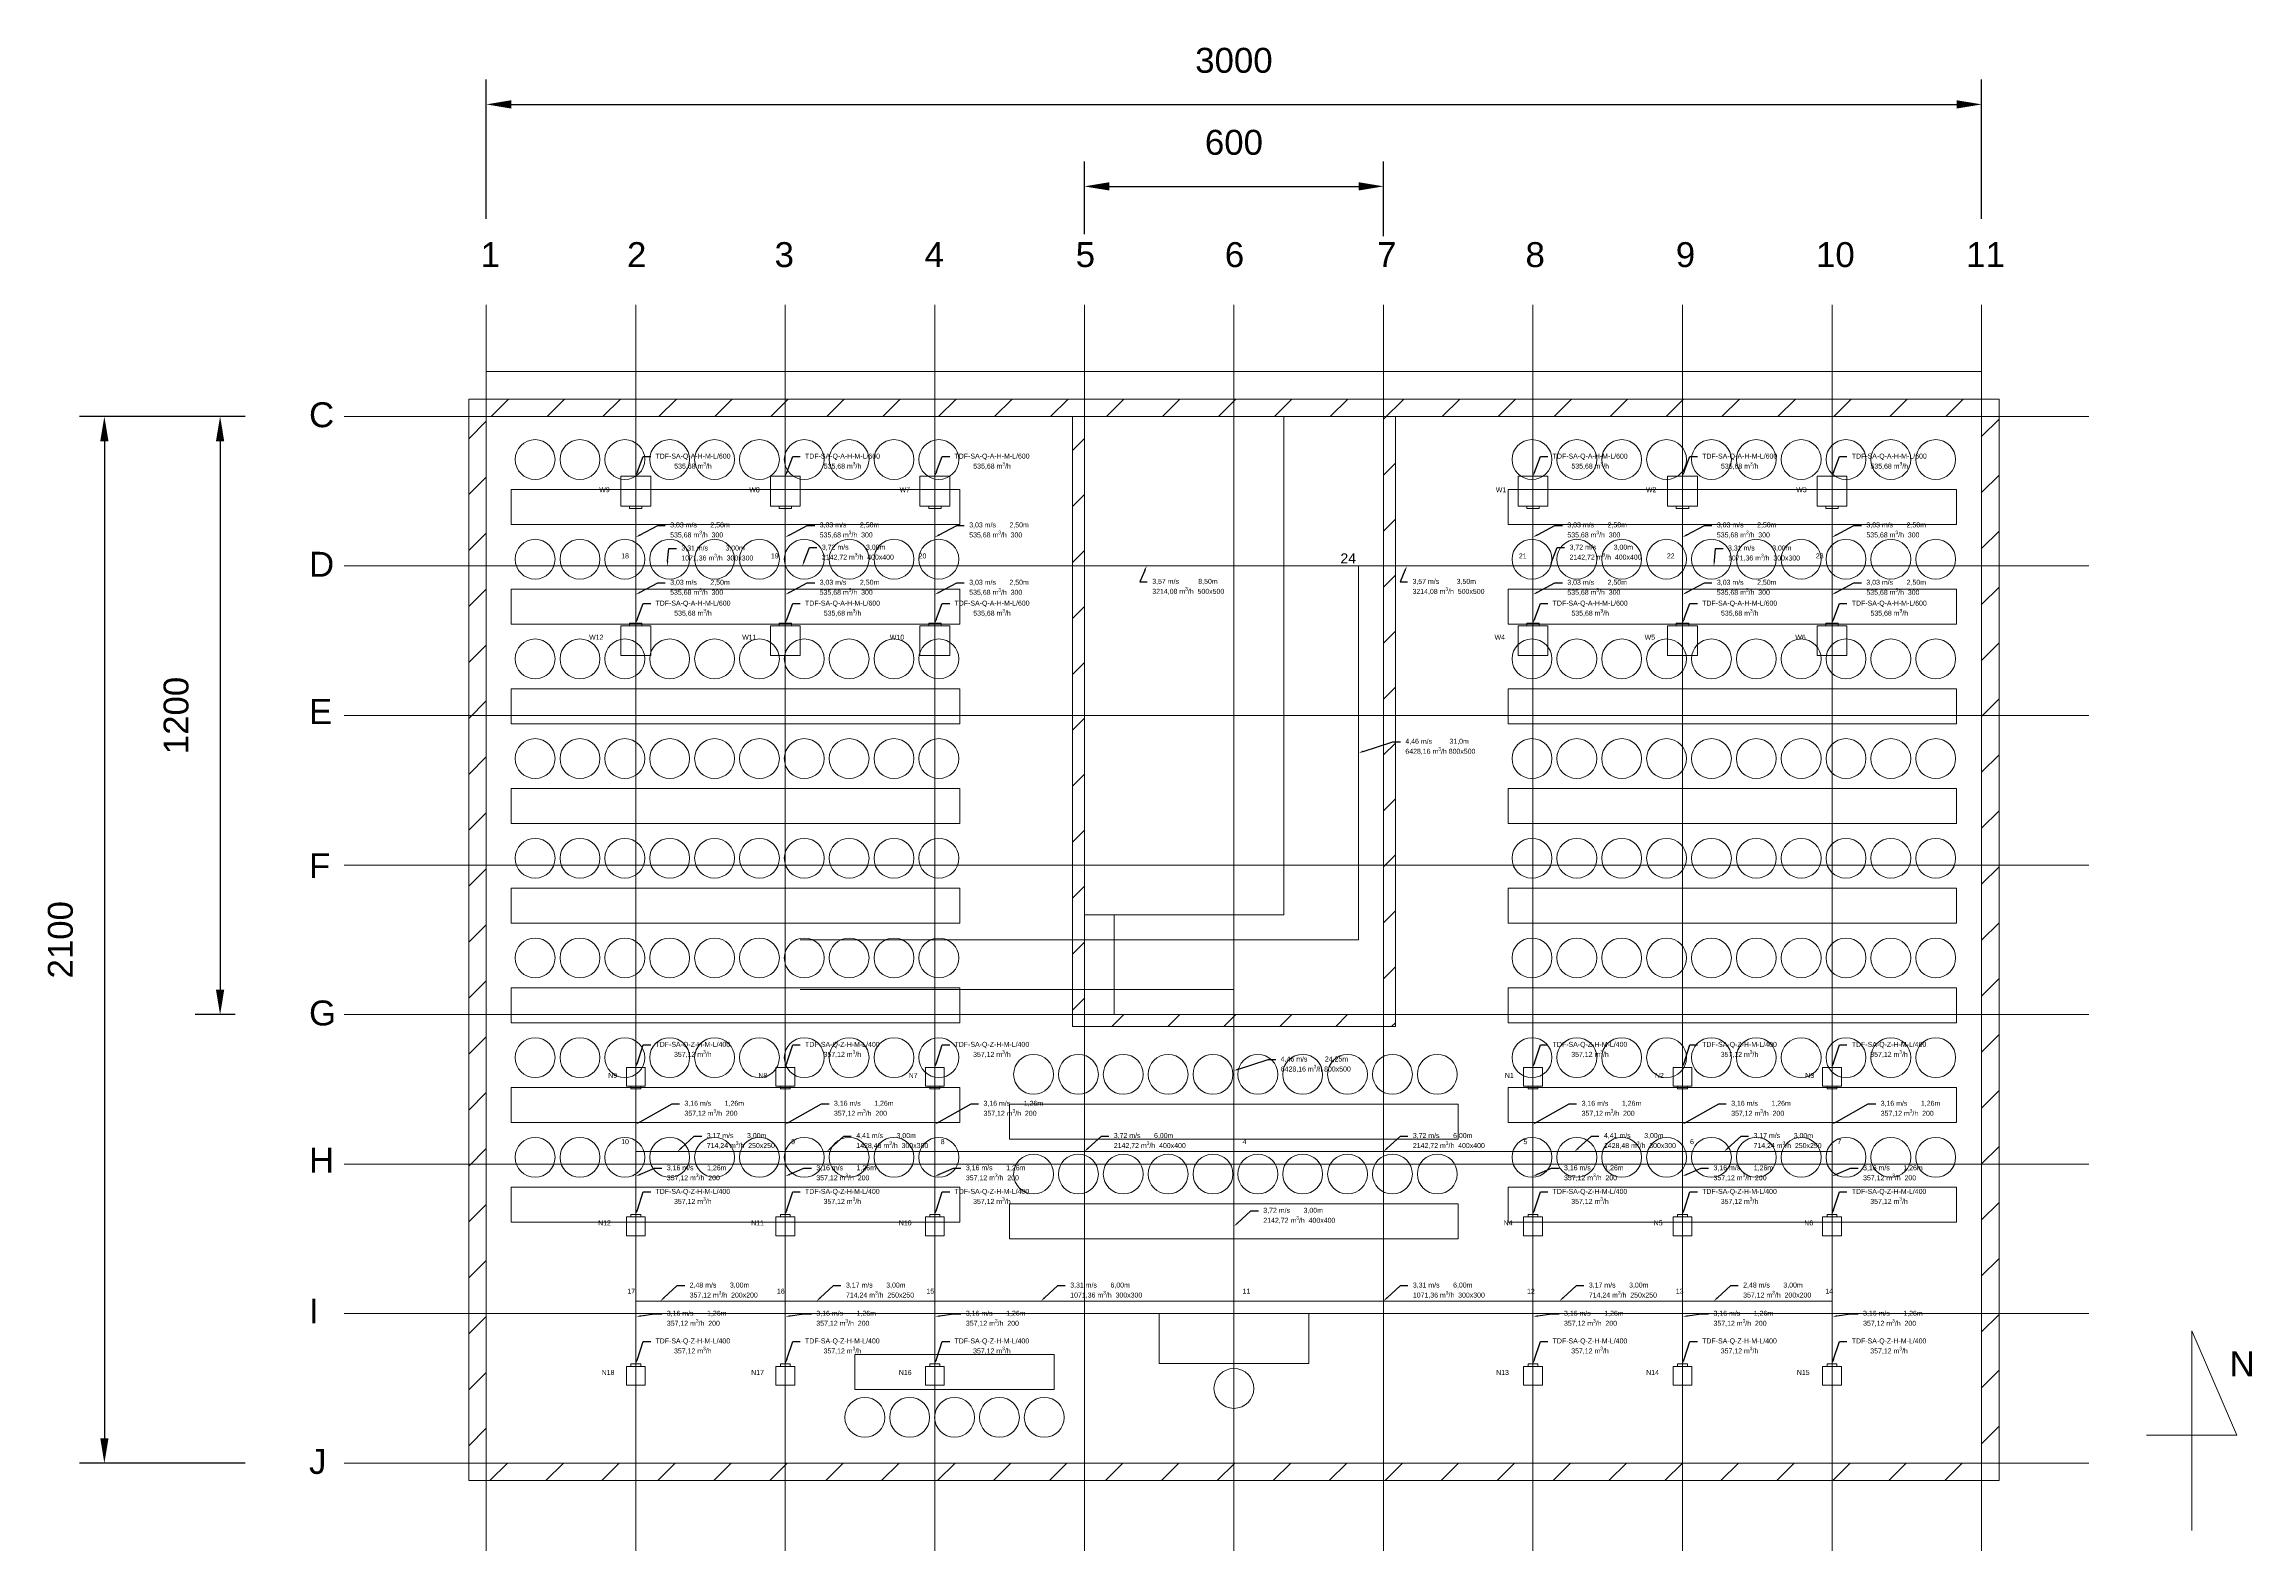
# Model space of a CAD drawing. Header units: millimetres. Extents: x 59762 to 60194, y -87842 to -87548.
# Drawn here: x 59874.69 to 59918.98, y -87729.94 to -87699.71 of the extents above; entities that cross this region are included whole.
import ezdxf
from ezdxf import colors
from ezdxf.entities.mleader import LeaderData, LeaderLine
from ezdxf.math import Vec2, Vec3

# ---------------------------------------------------------------- set-up
doc = ezdxf.new("R2010")
doc.units = ezdxf.units.MM
doc.linetypes.add('JIS_02_1.2', pattern=[2.5, 1.25, -1.25])
for name, color, linetype, lineweight in [('instalacja nawiewna', 150, 'Continuous', 20), ('nawi. aksona', 150, 'Continuous', 20), ('Nawiew opis', 150, 'Continuous', 20), ('opisy', 7, 'Continuous', 13), ('wymiary', 7, 'Continuous', 13), ('wyw opis', 30, 'Continuous', 20), ('wywie. aksona', 30, 'Continuous', 20), ('wywiewniki', 30, 'Continuous', 20)]:
    doc.layers.add(name, color=color, linetype=linetype, lineweight=lineweight)
for name, color, linetype, lineweight, transparency in [('osie', 7, 'JIS_02_1.2', 5, 0.7), ('podkład', 7, 'Continuous', 13, 0.7), ('stanowiska', 7, 'Continuous', 15, 0.7)]:
    doc.layers.add(name, color=color, linetype=linetype, lineweight=lineweight, transparency=transparency)
doc.styles.get("Standard").update_dxf_attribs({"font": 'arial.ttf', "height": 0.02})
doc.styles.add('styl1', font='arial.ttf', dxfattribs={"height": 0.08})
doc.dimstyles.new('wentylacja', dxfattribs={"dimscale": 0, "dimtxt": 0.5, "dimasz": 0.5, "dimexe": 0.5, "dimexo": 0.2, "dimtad": 1, "dimlfac": 100, "dimtxsty": 'styl1', "dimcen": 2.5, "dimadec": 0, "dimazin": 0, "dimtfac": 1, "dimtmove": 0, "dimatfit": 3, "dimfxl": 1, "dimarcsym": 0})

# ---------------------------------------------------------------- blocks, each defined once
blk = doc.blocks.new('*D8')
at = {"layer": 'Defpoints', "color": 0, "transparency": 16777216}
for p in [(59901.557, -87702.561), (59895.557, -87704.937), (59901.557, -87704.937)]:
    blk.add_point(p, dxfattribs=at)
at = {"layer": 'wymiary', "color": 0, "lineweight": -2, "transparency": 16777216}
for p, q in [((59895.557, -87703.519), (59895.557, -87702.061)), ((59901.557, -87703.561), (59901.557, -87702.061)), ((59896.057, -87702.561), (59901.057, -87702.561))]:
    blk.add_line(p, q, dxfattribs=at)
at = {"layer": 'wymiary', "color": 0, "transparency": 16777216}
for points in [[(59896.057, -87702.477), (59896.057, -87702.644), (59895.557, -87702.561)], [(59901.057, -87702.477), (59901.057, -87702.644), (59901.557, -87702.561)]]:
    blk.add_solid(points, dxfattribs=at)
at = {"layer": 'wymiary', "color": 0, "transparency": 16777216, "insert": (59898.557, -87701.68), "char_height": 0.5, "attachment_point": 5, "style": 'styl1'}
blk.add_mtext('600', dxfattribs=at)
blk = doc.blocks.new('*D9')
at = {"layer": 'Defpoints', "color": 0, "transparency": 16777216}
for p in [(59913.557, -87700.916), (59883.557, -87704.937), (59913.557, -87705.199)]:
    blk.add_point(p, dxfattribs=at)
at = {"layer": 'wymiary', "color": 0, "lineweight": -2, "transparency": 16777216}
for p, q in [((59883.557, -87703.209), (59883.557, -87700.416)), ((59913.557, -87703.209), (59913.557, -87700.416)), ((59884.057, -87700.916), (59913.057, -87700.916))]:
    blk.add_line(p, q, dxfattribs=at)
at = {"layer": 'wymiary', "color": 0, "transparency": 16777216}
for points in [[(59884.057, -87700.833), (59884.057, -87700.999), (59883.557, -87700.916)], [(59913.057, -87700.833), (59913.057, -87700.999), (59913.557, -87700.916)]]:
    blk.add_solid(points, dxfattribs=at)
at = {"layer": 'wymiary', "color": 0, "transparency": 16777216, "insert": (59898.557, -87700.035), "char_height": 0.5, "attachment_point": 5, "style": 'styl1'}
blk.add_mtext('3000', dxfattribs=at)
blk = doc.blocks.new('*D10')
at = {"layer": 'Defpoints', "color": 0, "transparency": 16777216}
for p in [(59880.707, -87707.177), (59875.895, -87728.177), (59880.707, -87728.177)]:
    blk.add_point(p, dxfattribs=at)
at = {"layer": 'wymiary', "color": 0, "lineweight": -2, "transparency": 16777216}
for p, q in [((59878.717, -87707.177), (59875.395, -87707.177)), ((59875.895, -87707.677), (59875.895, -87727.677)), ((59878.717, -87728.177), (59875.395, -87728.177))]:
    blk.add_line(p, q, dxfattribs=at)
at = {"layer": 'wymiary', "color": 0, "transparency": 16777216}
for points in [[(59875.812, -87707.677), (59875.978, -87707.677), (59875.895, -87707.177)], [(59875.812, -87727.677), (59875.978, -87727.677), (59875.895, -87728.177)]]:
    blk.add_solid(points, dxfattribs=at)
at = {"layer": 'wymiary', "color": 0, "transparency": 16777216, "insert": (59875.015, -87717.677), "char_height": 0.5, "attachment_point": 5, "rotation": 90, "style": 'styl1'}
blk.add_mtext('2100', dxfattribs=at)
blk = doc.blocks.new('*D11')
at = {"layer": 'Defpoints', "color": 0, "transparency": 16777216}
for p in [(59878.846, -87707.177), (59878.217, -87719.177), (59878.717, -87719.177)]:
    blk.add_point(p, dxfattribs=at)
at = {"layer": 'wymiary', "color": 0, "lineweight": -2, "transparency": 16777216}
for p, q in [((59878.646, -87707.177), (59877.717, -87707.177)), ((59878.217, -87707.677), (59878.217, -87718.677)), ((59878.517, -87719.177), (59877.717, -87719.177))]:
    blk.add_line(p, q, dxfattribs=at)
at = {"layer": 'wymiary', "color": 0, "transparency": 16777216}
for points in [[(59878.133, -87707.677), (59878.3, -87707.677), (59878.217, -87707.177)], [(59878.133, -87718.677), (59878.3, -87718.677), (59878.217, -87719.177)]]:
    blk.add_solid(points, dxfattribs=at)
at = {"layer": 'wymiary', "color": 0, "transparency": 16777216, "insert": (59877.336, -87713.177), "char_height": 0.5, "attachment_point": 5, "rotation": 90, "style": 'styl1'}
blk.add_mtext('1200', dxfattribs=at)

msp = doc.modelspace()

# ---------------------------------------------------------------- hatches: boundary and pattern name
at = {"layer": 'podkład'}
h = msp.add_hatch(dxfattribs=at)
h.set_pattern_fill('ANSI31', color=256, scale=0.25)
h.set_pattern_definition([(45, (56926.0629, -93721.4216), (-0.56126601, 0.56126601), [])])
h.paths.add_polyline_path([(59883.206646, -87728.526935), (59913.906646, -87728.526935), (59913.906646, -87706.826935), (59883.206646, -87706.826935)])
h.paths.add_polyline_path([(59883.556646, -87707.176935), (59895.316646, -87707.176935), (59895.316646, -87719.416935), (59901.796646, -87719.416935), (59901.796646, -87707.176935), (59913.556646, -87707.176935), (59913.556646, -87728.176935), (59883.556646, -87728.176935)], flags=16)
h.paths.add_polyline_path([(59895.556646, -87707.176935), (59901.556646, -87707.176935), (59901.556646, -87719.176935), (59895.556646, -87719.176935)], flags=16)

# ---------------------------------------------------------------- linework, layer by layer
at = {"layer": 'instalacja nawiewna', "ltscale": 20}
for p, q in [((59898.556646, -87718.676935), (59895.856646, -87718.676935)), ((59898.556646, -87721.926935), (59898.556646, -87718.676935)), ((59886.457646, -87720.665935), (59886.457646, -87720.615935)), ((59886.655646, -87720.665935), (59886.457646, -87720.665935)), ((59886.556646, -87721.926935), (59886.556646, -87720.665935)), ((59886.655646, -87720.615935), (59886.655646, -87720.665935)), ((59889.457646, -87720.665935), (59889.457646, -87720.615935)), ((59889.655646, -87720.665935), (59889.457646, -87720.665935)), ((59889.556646, -87721.926935), (59889.556646, -87720.665935)), ((59889.655646, -87720.615935), (59889.655646, -87720.665935)), ((59892.457646, -87720.665935), (59892.457646, -87720.615935)), ((59892.655646, -87720.665935), (59892.457646, -87720.665935)), ((59892.556646, -87721.926935), (59892.556646, -87720.665935)), ((59892.655646, -87720.615935), (59892.655646, -87720.665935)), ((59904.457646, -87720.665935), (59904.457646, -87720.615935)), ((59904.655646, -87720.665935), (59904.457646, -87720.665935)), ((59904.556646, -87721.926935), (59904.556646, -87720.665935)), ((59904.655646, -87720.615935), (59904.655646, -87720.665935)), ((59907.457646, -87720.665935), (59907.457646, -87720.615935)), ((59907.655646, -87720.665935), (59907.457646, -87720.665935)), ((59907.556646, -87721.926935), (59907.556646, -87720.665935)), ((59907.655646, -87720.615935), (59907.655646, -87720.665935)), ((59910.457646, -87720.665935), (59910.457646, -87720.615935)), ((59910.655646, -87720.665935), (59910.457646, -87720.665935)), ((59910.556646, -87721.926935), (59910.556646, -87720.665935)), ((59910.655646, -87720.615935), (59910.655646, -87720.665935)), ((59886.556646, -87723.187935), (59886.556646, -87721.926935)), ((59889.556646, -87721.926935), (59886.556646, -87721.926935)), ((59889.556646, -87723.187935), (59889.556646, -87721.926935)), ((59892.556646, -87721.926935), (59889.556646, -87721.926935)), ((59892.556646, -87723.187935), (59892.556646, -87721.926935)), ((59892.556646, -87721.926935), (59898.556646, -87721.926935)), ((59904.556646, -87721.926935), (59898.556646, -87721.926935)), ((59898.556646, -87724.926935), (59898.556646, -87721.926935)), ((59907.556646, -87721.926935), (59904.556646, -87721.926935)), ((59904.556646, -87723.187935), (59904.556646, -87721.926935)), ((59910.556646, -87721.926935), (59907.556646, -87721.926935)), ((59907.556646, -87723.187935), (59907.556646, -87721.926935)), ((59910.556646, -87723.187935), (59910.556646, -87721.926935)), ((59886.655646, -87723.187935), (59886.457646, -87723.187935)), ((59886.457646, -87723.187935), (59886.457646, -87723.237935)), ((59886.655646, -87723.237935), (59886.655646, -87723.187935)), ((59889.655646, -87723.187935), (59889.457646, -87723.187935)), ((59889.457646, -87723.187935), (59889.457646, -87723.237935)), ((59889.655646, -87723.237935), (59889.655646, -87723.187935)), ((59892.655646, -87723.187935), (59892.457646, -87723.187935)), ((59892.457646, -87723.187935), (59892.457646, -87723.237935)), ((59892.655646, -87723.237935), (59892.655646, -87723.187935)), ((59904.655646, -87723.187935), (59904.457646, -87723.187935)), ((59904.457646, -87723.187935), (59904.457646, -87723.237935)), ((59904.655646, -87723.237935), (59904.655646, -87723.187935)), ((59907.655646, -87723.187935), (59907.457646, -87723.187935)), ((59907.457646, -87723.187935), (59907.457646, -87723.237935)), ((59907.655646, -87723.237935), (59907.655646, -87723.187935)), ((59910.655646, -87723.187935), (59910.457646, -87723.187935)), ((59910.457646, -87723.187935), (59910.457646, -87723.237935)), ((59910.655646, -87723.237935), (59910.655646, -87723.187935)), ((59886.556646, -87726.187935), (59886.556646, -87724.926935)), ((59889.556646, -87724.926935), (59886.556646, -87724.926935)), ((59889.556646, -87726.187935), (59889.556646, -87724.926935)), ((59892.556646, -87724.926935), (59889.556646, -87724.926935)), ((59892.556646, -87724.926935), (59898.556646, -87724.926935)), ((59892.556646, -87726.187935), (59892.556646, -87724.926935)), ((59898.556646, -87724.926935), (59904.556646, -87724.926935)), ((59907.556646, -87724.926935), (59904.556646, -87724.926935)), ((59904.556646, -87726.187935), (59904.556646, -87724.926935)), ((59910.556646, -87724.926935), (59907.556646, -87724.926935)), ((59907.556646, -87726.187935), (59907.556646, -87724.926935)), ((59910.556646, -87726.187935), (59910.556646, -87724.926935)), ((59886.655646, -87726.187935), (59886.457646, -87726.187935)), ((59886.457646, -87726.187935), (59886.457646, -87726.237935)), ((59886.655646, -87726.237935), (59886.655646, -87726.187935)), ((59889.655646, -87726.187935), (59889.457646, -87726.187935)), ((59889.457646, -87726.187935), (59889.457646, -87726.237935)), ((59889.655646, -87726.237935), (59889.655646, -87726.187935)), ((59892.655646, -87726.187935), (59892.457646, -87726.187935)), ((59892.457646, -87726.187935), (59892.457646, -87726.237935)), ((59892.655646, -87726.237935), (59892.655646, -87726.187935)), ((59904.655646, -87726.187935), (59904.457646, -87726.187935)), ((59904.457646, -87726.187935), (59904.457646, -87726.237935)), ((59904.655646, -87726.237935), (59904.655646, -87726.187935)), ((59907.655646, -87726.187935), (59907.457646, -87726.187935)), ((59907.457646, -87726.187935), (59907.457646, -87726.237935)), ((59907.655646, -87726.237935), (59907.655646, -87726.187935)), ((59910.655646, -87726.187935), (59910.457646, -87726.187935)), ((59910.457646, -87726.187935), (59910.457646, -87726.237935)), ((59910.655646, -87726.237935), (59910.655646, -87726.187935))]:
    msp.add_line(p, q, dxfattribs=at)
for points in [[(59886.367646, -87720.237935), (59886.745646, -87720.237935), (59886.745646, -87720.615935), (59886.367646, -87720.615935)], [(59889.367646, -87720.237935), (59889.745646, -87720.237935), (59889.745646, -87720.615935), (59889.367646, -87720.615935)], [(59892.367646, -87720.237935), (59892.745646, -87720.237935), (59892.745646, -87720.615935), (59892.367646, -87720.615935)], [(59904.367646, -87720.237935), (59904.745646, -87720.237935), (59904.745646, -87720.615935), (59904.367646, -87720.615935)], [(59907.367646, -87720.237935), (59907.745646, -87720.237935), (59907.745646, -87720.615935), (59907.367646, -87720.615935)], [(59910.367646, -87720.237935), (59910.745646, -87720.237935), (59910.745646, -87720.615935), (59910.367646, -87720.615935)], [(59886.367646, -87723.237935), (59886.745646, -87723.237935), (59886.745646, -87723.615935), (59886.367646, -87723.615935)], [(59889.367646, -87723.237935), (59889.745646, -87723.237935), (59889.745646, -87723.615935), (59889.367646, -87723.615935)], [(59892.367646, -87723.237935), (59892.745646, -87723.237935), (59892.745646, -87723.615935), (59892.367646, -87723.615935)], [(59904.367646, -87723.237935), (59904.745646, -87723.237935), (59904.745646, -87723.615935), (59904.367646, -87723.615935)], [(59907.367646, -87723.237935), (59907.745646, -87723.237935), (59907.745646, -87723.615935), (59907.367646, -87723.615935)], [(59910.367646, -87723.237935), (59910.745646, -87723.237935), (59910.745646, -87723.615935), (59910.367646, -87723.615935)], [(59886.367646, -87726.237935), (59886.745646, -87726.237935), (59886.745646, -87726.615935), (59886.367646, -87726.615935)], [(59889.367646, -87726.237935), (59889.745646, -87726.237935), (59889.745646, -87726.615935), (59889.367646, -87726.615935)], [(59892.367646, -87726.237935), (59892.745646, -87726.237935), (59892.745646, -87726.615935), (59892.367646, -87726.615935)], [(59904.367646, -87726.237935), (59904.745646, -87726.237935), (59904.745646, -87726.615935), (59904.367646, -87726.615935)], [(59907.367646, -87726.237935), (59907.745646, -87726.237935), (59907.745646, -87726.615935), (59907.367646, -87726.615935)], [(59910.367646, -87726.237935), (59910.745646, -87726.237935), (59910.745646, -87726.615935), (59910.367646, -87726.615935)]]:
    msp.add_lwpolyline(points, close=True, dxfattribs=at)
at = {"layer": 'nawi. aksona', "ltscale": 20}
msp.add_line((59895.856646, -87718.676935), (59889.856646, -87718.676935), dxfattribs=at)
at = {"layer": 'osie', "linetype": 'Continuous'}
for p, q in [((59883.556646, -87729.936935), (59883.556646, -87704.936935)), ((59883.556646, -87729.936935), (59883.556646, -87704.936935)), ((59886.556646, -87729.936935), (59886.556646, -87704.936935)), ((59889.556646, -87729.936935), (59889.556646, -87704.936935)), ((59892.556646, -87729.936935), (59892.556646, -87704.936935)), ((59895.556646, -87729.936935), (59895.556646, -87704.936935)), ((59898.556646, -87729.936935), (59898.556646, -87704.936935)), ((59901.556646, -87729.936935), (59901.556646, -87704.936935)), ((59901.556646, -87729.936935), (59901.556646, -87704.936935)), ((59904.556646, -87729.936935), (59904.556646, -87704.936935)), ((59907.556646, -87729.936935), (59907.556646, -87704.936935)), ((59910.556646, -87729.936935), (59910.556646, -87704.936935)), ((59913.556646, -87729.936935), (59913.556646, -87704.936935)), ((59913.556646, -87729.936935), (59913.556646, -87704.936935)), ((59880.706646, -87707.176935), (59915.706646, -87707.176935)), ((59880.706646, -87707.176935), (59915.706646, -87707.176935)), ((59880.706646, -87707.176935), (59915.706646, -87707.176935)), ((59880.706646, -87710.176935), (59915.706646, -87710.176935)), ((59880.706646, -87713.176935), (59915.706646, -87713.176935)), ((59880.706646, -87716.176935), (59915.706646, -87716.176935)), ((59880.706646, -87719.176935), (59915.706646, -87719.176935)), ((59880.706646, -87722.176935), (59915.706646, -87722.176935)), ((59880.706646, -87725.176935), (59915.706646, -87725.176935)), ((59880.706646, -87728.176935), (59915.706646, -87728.176935)), ((59880.706646, -87728.176935), (59915.706646, -87728.176935))]:
    msp.add_line(p, q, dxfattribs=at)
at = {"layer": 'podkład'}
for p, q in [((59895.316646, -87719.416935), (59895.316646, -87707.176935)), ((59895.556646, -87719.176935), (59895.556646, -87707.176935)), ((59901.556646, -87719.176935), (59901.556646, -87707.176935)), ((59901.796646, -87719.416935), (59901.796646, -87707.176935)), ((59895.556646, -87719.176935), (59901.556646, -87719.176935)), ((59895.316646, -87719.416935), (59901.796646, -87719.416935))]:
    msp.add_line(p, q, dxfattribs=at)
at = {"layer": 'podkład', "ltscale": 20}
for p, q in [((59899.556646, -87717.176935), (59899.556646, -87707.176935)), ((59899.556646, -87717.176935), (59895.556646, -87717.176935)), ((59896.156646, -87717.176935), (59896.156646, -87719.176935)), ((59917.778054, -87729.525561), (59917.778054, -87725.525561)), ((59917.778054, -87725.525561), (59918.678831, -87727.612794)), ((59918.678831, -87727.612794), (59916.86247, -87727.612794))]:
    msp.add_line(p, q, dxfattribs=at)
at = {"layer": 'podkład'}
for points in [[(59883.556646, -87706.276935), (59913.556646, -87706.276935), (59913.556646, -87706.826935), (59883.556646, -87706.826935)], [(59883.206646, -87706.826935), (59913.906646, -87706.826935), (59913.906646, -87728.526935), (59883.206646, -87728.526935)]]:
    msp.add_lwpolyline(points, close=True, dxfattribs=at)
for points in [[(59883.556646, -87707.176935), (59895.316646, -87707.176935)], [(59901.796646, -87707.176935), (59913.556646, -87707.176935), (59913.556646, -87728.176935), (59883.556646, -87728.176935), (59883.556646, -87707.176935)], [(59895.556646, -87707.176935), (59901.556646, -87707.176935)]]:
    msp.add_lwpolyline(points, dxfattribs=at)
at = {"layer": 'stanowiska'}
for points in [[(59884.056646, -87708.64155), (59893.056646, -87708.64155), (59893.056646, -87709.34155), (59884.056646, -87709.34155)], [(59904.056646, -87708.64155), (59913.056646, -87708.64155), (59913.056646, -87709.34155), (59904.056646, -87709.34155)], [(59884.056646, -87710.64155), (59893.056646, -87710.64155), (59893.056646, -87711.34155), (59884.056646, -87711.34155)], [(59904.056646, -87710.64155), (59913.056646, -87710.64155), (59913.056646, -87711.34155), (59904.056646, -87711.34155)], [(59884.056646, -87712.64155), (59893.056646, -87712.64155), (59893.056646, -87713.34155), (59884.056646, -87713.34155)], [(59904.056646, -87712.64155), (59913.056646, -87712.64155), (59913.056646, -87713.34155), (59904.056646, -87713.34155)], [(59884.056646, -87714.64155), (59893.056646, -87714.64155), (59893.056646, -87715.34155), (59884.056646, -87715.34155)], [(59904.056646, -87714.64155), (59913.056646, -87714.64155), (59913.056646, -87715.34155), (59904.056646, -87715.34155)], [(59884.056646, -87716.64155), (59893.056646, -87716.64155), (59893.056646, -87717.34155), (59884.056646, -87717.34155)], [(59904.056646, -87716.64155), (59913.056646, -87716.64155), (59913.056646, -87717.34155), (59904.056646, -87717.34155)], [(59884.056646, -87718.64155), (59893.056646, -87718.64155), (59893.056646, -87719.34155), (59884.056646, -87719.34155)], [(59904.056646, -87718.64155), (59913.056646, -87718.64155), (59913.056646, -87719.34155), (59904.056646, -87719.34155)], [(59884.056646, -87720.64155), (59893.056646, -87720.64155), (59893.056646, -87721.34155), (59884.056646, -87721.34155)], [(59904.056646, -87720.64155), (59913.056646, -87720.64155), (59913.056646, -87721.34155), (59904.056646, -87721.34155)], [(59894.056646, -87720.976935), (59903.056646, -87720.976935), (59903.056646, -87721.676935), (59894.056646, -87721.676935)], [(59884.056646, -87722.64155), (59893.056646, -87722.64155), (59893.056646, -87723.34155), (59884.056646, -87723.34155)], [(59904.056646, -87722.64155), (59913.056646, -87722.64155), (59913.056646, -87723.34155), (59904.056646, -87723.34155)], [(59894.056646, -87722.976935), (59903.056646, -87722.976935), (59903.056646, -87723.676935), (59894.056646, -87723.676935)], [(59897.056646, -87725.176935), (59900.056646, -87725.176935), (59900.056646, -87726.176935), (59897.056646, -87726.176935)], [(59890.951615, -87725.997657), (59894.951615, -87725.997657), (59894.951615, -87726.697657), (59890.951615, -87726.697657)]]:
    msp.add_lwpolyline(points, close=True, dxfattribs=at)
for centre in [(59884.536685, -87708.04155), (59885.436685, -87708.04155), (59886.336685, -87708.04155), (59887.236685, -87708.04155), (59888.136685, -87708.04155), (59889.036685, -87708.04155), (59889.936685, -87708.04155), (59890.836685, -87708.04155), (59891.736685, -87708.04155), (59892.636685, -87708.04155), (59904.536685, -87708.04155), (59905.436685, -87708.04155), (59906.336685, -87708.04155), (59907.236685, -87708.04155), (59908.136685, -87708.04155), (59909.036685, -87708.04155), (59909.936685, -87708.04155), (59910.836685, -87708.04155), (59911.736685, -87708.04155), (59912.636685, -87708.04155), (59884.536685, -87710.04155), (59885.436685, -87710.04155), (59886.336685, -87710.04155), (59887.236685, -87710.04155), (59888.136685, -87710.04155), (59889.036685, -87710.04155), (59889.936685, -87710.04155), (59890.836685, -87710.04155), (59891.736685, -87710.04155), (59892.636685, -87710.04155), (59904.536685, -87710.04155), (59905.436685, -87710.04155), (59906.336685, -87710.04155), (59907.236685, -87710.04155), (59908.136685, -87710.04155), (59909.036685, -87710.04155), (59909.936685, -87710.04155), (59910.836685, -87710.04155), (59911.736685, -87710.04155), (59912.636685, -87710.04155), (59884.536685, -87712.04155), (59885.436685, -87712.04155), (59886.336685, -87712.04155), (59887.236685, -87712.04155), (59888.136685, -87712.04155), (59889.036685, -87712.04155), (59889.936685, -87712.04155), (59890.836685, -87712.04155), (59891.736685, -87712.04155), (59892.636685, -87712.04155), (59904.536685, -87712.04155), (59905.436685, -87712.04155), (59906.336685, -87712.04155), (59907.236685, -87712.04155), (59908.136685, -87712.04155), (59909.036685, -87712.04155), (59909.936685, -87712.04155), (59910.836685, -87712.04155), (59911.736685, -87712.04155), (59912.636685, -87712.04155), (59884.536685, -87714.04155), (59885.436685, -87714.04155), (59886.336685, -87714.04155), (59887.236685, -87714.04155), (59888.136685, -87714.04155), (59889.036685, -87714.04155), (59889.936685, -87714.04155), (59890.836685, -87714.04155), (59891.736685, -87714.04155), (59892.636685, -87714.04155), (59904.536685, -87714.04155), (59905.436685, -87714.04155), (59906.336685, -87714.04155), (59907.236685, -87714.04155), (59908.136685, -87714.04155), (59909.036685, -87714.04155), (59909.936685, -87714.04155), (59910.836685, -87714.04155), (59911.736685, -87714.04155), (59912.636685, -87714.04155), (59884.536685, -87716.04155), (59885.436685, -87716.04155), (59886.336685, -87716.04155), (59887.236685, -87716.04155), (59888.136685, -87716.04155), (59889.036685, -87716.04155), (59889.936685, -87716.04155), (59890.836685, -87716.04155), (59891.736685, -87716.04155), (59892.636685, -87716.04155), (59904.536685, -87716.04155), (59905.436685, -87716.04155), (59906.336685, -87716.04155), (59907.236685, -87716.04155), (59908.136685, -87716.04155), (59909.036685, -87716.04155), (59909.936685, -87716.04155), (59910.836685, -87716.04155), (59911.736685, -87716.04155), (59912.636685, -87716.04155), (59884.536685, -87718.04155), (59885.436685, -87718.04155), (59886.336685, -87718.04155), (59887.236685, -87718.04155), (59888.136685, -87718.04155), (59889.036685, -87718.04155), (59889.936685, -87718.04155), (59890.836685, -87718.04155), (59891.736685, -87718.04155), (59892.636685, -87718.04155), (59904.536685, -87718.04155), (59905.436685, -87718.04155), (59906.336685, -87718.04155), (59907.236685, -87718.04155), (59908.136685, -87718.04155), (59909.036685, -87718.04155), (59909.936685, -87718.04155), (59910.836685, -87718.04155), (59911.736685, -87718.04155), (59912.636685, -87718.04155), (59884.536685, -87720.04155), (59885.436685, -87720.04155), (59886.336685, -87720.04155), (59887.236685, -87720.04155), (59888.136685, -87720.04155), (59889.036685, -87720.04155), (59889.936685, -87720.04155), (59890.836685, -87720.04155), (59891.736685, -87720.04155), (59892.636685, -87720.04155), (59904.536685, -87720.04155), (59905.436685, -87720.04155), (59906.336685, -87720.04155), (59907.236685, -87720.04155), (59908.136685, -87720.04155), (59909.036685, -87720.04155), (59909.936685, -87720.04155), (59910.836685, -87720.04155), (59911.736685, -87720.04155), (59912.636685, -87720.04155), (59894.536685, -87720.376935), (59895.436685, -87720.376935), (59896.336685, -87720.376935), (59897.236685, -87720.376935), (59898.136685, -87720.376935), (59899.036685, -87720.376935), (59899.936685, -87720.376935), (59900.836685, -87720.376935), (59901.736685, -87720.376935), (59902.636685, -87720.376935), (59884.536685, -87722.04155), (59885.436685, -87722.04155), (59886.336685, -87722.04155), (59887.236685, -87722.04155), (59888.136685, -87722.04155), (59889.036685, -87722.04155), (59889.936685, -87722.04155), (59890.836685, -87722.04155), (59891.736685, -87722.04155), (59892.636685, -87722.04155), (59894.536685, -87722.376935), (59895.436685, -87722.376935), (59896.336685, -87722.376935), (59897.236685, -87722.376935), (59898.136685, -87722.376935), (59899.036685, -87722.376935), (59899.936685, -87722.376935), (59900.836685, -87722.376935), (59901.736685, -87722.376935), (59902.636685, -87722.376935), (59904.536685, -87722.04155), (59905.436685, -87722.04155), (59906.336685, -87722.04155), (59907.236685, -87722.04155), (59908.136685, -87722.04155), (59909.036685, -87722.04155), (59909.936685, -87722.04155), (59910.836685, -87722.04155), (59911.736685, -87722.04155), (59912.636685, -87722.04155), (59898.556646, -87726.678635), (59891.151615, -87727.258554), (59892.051615, -87727.258554), (59892.951615, -87727.258554), (59893.851615, -87727.258554), (59894.751615, -87727.258554)]:
    msp.add_circle(centre, 0.4, dxfattribs=at)
at = {"layer": 'wywie. aksona', "ltscale": 20}
msp.add_line((59895.856646, -87717.676935), (59889.856646, -87717.676935), dxfattribs=at)
at = {"layer": 'wywiewniki', "ltscale": 20}
for p, q in [((59886.257646, -87708.974935), (59886.257646, -87708.376935)), ((59886.257646, -87708.376935), (59886.855646, -87708.376935)), ((59886.855646, -87708.376935), (59886.855646, -87708.974935)), ((59889.257646, -87708.974935), (59889.257646, -87708.376935)), ((59889.257646, -87708.376935), (59889.855646, -87708.376935)), ((59889.855646, -87708.376935), (59889.855646, -87708.974935)), ((59892.257646, -87708.974935), (59892.257646, -87708.376935)), ((59892.257646, -87708.376935), (59892.855646, -87708.376935)), ((59892.855646, -87708.376935), (59892.855646, -87708.974935)), ((59904.257646, -87708.974935), (59904.257646, -87708.376935)), ((59904.257646, -87708.376935), (59904.855646, -87708.376935)), ((59904.855646, -87708.376935), (59904.855646, -87708.974935)), ((59907.257646, -87708.974935), (59907.257646, -87708.376935)), ((59907.257646, -87708.376935), (59907.855646, -87708.376935)), ((59907.855646, -87708.376935), (59907.855646, -87708.974935)), ((59910.257646, -87708.974935), (59910.257646, -87708.376935)), ((59910.257646, -87708.376935), (59910.855646, -87708.376935)), ((59910.855646, -87708.376935), (59910.855646, -87708.974935)), ((59886.855646, -87708.974935), (59886.257646, -87708.974935)), ((59886.432646, -87708.974935), (59886.432646, -87709.024935)), ((59886.432646, -87709.024935), (59886.680646, -87709.024935)), ((59886.556646, -87710.175935), (59886.556646, -87709.024935)), ((59886.680646, -87709.024935), (59886.680646, -87708.974935)), ((59889.855646, -87708.974935), (59889.257646, -87708.974935)), ((59889.432646, -87708.974935), (59889.432646, -87709.024935)), ((59889.432646, -87709.024935), (59889.680646, -87709.024935)), ((59889.556646, -87710.175935), (59889.556646, -87709.024935)), ((59889.680646, -87709.024935), (59889.680646, -87708.974935)), ((59892.855646, -87708.974935), (59892.257646, -87708.974935)), ((59892.432646, -87708.974935), (59892.432646, -87709.024935)), ((59892.432646, -87709.024935), (59892.680646, -87709.024935)), ((59892.556646, -87710.175935), (59892.556646, -87709.024935)), ((59892.680646, -87709.024935), (59892.680646, -87708.974935)), ((59904.855646, -87708.974935), (59904.257646, -87708.974935)), ((59904.432646, -87708.974935), (59904.432646, -87709.024935)), ((59904.432646, -87709.024935), (59904.680646, -87709.024935)), ((59904.556646, -87710.175935), (59904.556646, -87709.024935)), ((59904.680646, -87709.024935), (59904.680646, -87708.974935)), ((59907.855646, -87708.974935), (59907.257646, -87708.974935)), ((59907.432646, -87708.974935), (59907.432646, -87709.024935)), ((59907.432646, -87709.024935), (59907.680646, -87709.024935)), ((59907.556646, -87710.175935), (59907.556646, -87709.024935)), ((59907.680646, -87709.024935), (59907.680646, -87708.974935)), ((59910.855646, -87708.974935), (59910.257646, -87708.974935)), ((59910.432646, -87708.974935), (59910.432646, -87709.024935)), ((59910.432646, -87709.024935), (59910.680646, -87709.024935)), ((59910.556646, -87710.175935), (59910.556646, -87709.024935)), ((59910.680646, -87709.024935), (59910.680646, -87708.974935)), ((59886.556646, -87711.326935), (59886.556646, -87710.175935)), ((59886.556646, -87710.175935), (59889.556646, -87710.175935)), ((59889.556646, -87711.326935), (59889.556646, -87710.175935)), ((59889.556646, -87710.175935), (59892.556646, -87710.175935)), ((59892.556646, -87711.326935), (59892.556646, -87710.175935)), ((59892.556646, -87710.175935), (59901.056646, -87710.175935)), ((59901.056646, -87710.175935), (59904.556646, -87710.175935)), ((59901.056646, -87717.676935), (59901.056646, -87710.176935)), ((59904.556646, -87711.326935), (59904.556646, -87710.175935)), ((59904.556646, -87710.175935), (59907.556646, -87710.175935)), ((59907.556646, -87711.326935), (59907.556646, -87710.175935)), ((59907.556646, -87710.175935), (59910.556646, -87710.175935)), ((59910.556646, -87711.326935), (59910.556646, -87710.175935)), ((59886.257646, -87711.974935), (59886.257646, -87711.376935)), ((59886.257646, -87711.376935), (59886.855646, -87711.376935)), ((59886.432646, -87711.376935), (59886.432646, -87711.326935)), ((59886.432646, -87711.326935), (59886.680646, -87711.326935)), ((59886.680646, -87711.326935), (59886.680646, -87711.376935)), ((59886.855646, -87711.376935), (59886.855646, -87711.974935)), ((59889.257646, -87711.974935), (59889.257646, -87711.376935)), ((59889.257646, -87711.376935), (59889.855646, -87711.376935)), ((59889.432646, -87711.376935), (59889.432646, -87711.326935)), ((59889.432646, -87711.326935), (59889.680646, -87711.326935)), ((59889.680646, -87711.326935), (59889.680646, -87711.376935)), ((59889.855646, -87711.376935), (59889.855646, -87711.974935)), ((59892.257646, -87711.974935), (59892.257646, -87711.376935)), ((59892.257646, -87711.376935), (59892.855646, -87711.376935)), ((59892.432646, -87711.376935), (59892.432646, -87711.326935)), ((59892.432646, -87711.326935), (59892.680646, -87711.326935)), ((59892.680646, -87711.326935), (59892.680646, -87711.376935)), ((59892.855646, -87711.376935), (59892.855646, -87711.974935)), ((59904.257646, -87711.974935), (59904.257646, -87711.376935)), ((59904.257646, -87711.376935), (59904.855646, -87711.376935)), ((59904.432646, -87711.376935), (59904.432646, -87711.326935)), ((59904.432646, -87711.326935), (59904.680646, -87711.326935)), ((59904.680646, -87711.326935), (59904.680646, -87711.376935)), ((59904.855646, -87711.376935), (59904.855646, -87711.974935)), ((59907.257646, -87711.974935), (59907.257646, -87711.376935)), ((59907.257646, -87711.376935), (59907.855646, -87711.376935)), ((59907.432646, -87711.376935), (59907.432646, -87711.326935)), ((59907.432646, -87711.326935), (59907.680646, -87711.326935)), ((59907.680646, -87711.326935), (59907.680646, -87711.376935)), ((59907.855646, -87711.376935), (59907.855646, -87711.974935)), ((59910.257646, -87711.974935), (59910.257646, -87711.376935)), ((59910.257646, -87711.376935), (59910.855646, -87711.376935)), ((59910.432646, -87711.376935), (59910.432646, -87711.326935)), ((59910.432646, -87711.326935), (59910.680646, -87711.326935)), ((59910.680646, -87711.326935), (59910.680646, -87711.376935)), ((59910.855646, -87711.376935), (59910.855646, -87711.974935)), ((59886.855646, -87711.974935), (59886.257646, -87711.974935)), ((59889.855646, -87711.974935), (59889.257646, -87711.974935)), ((59892.855646, -87711.974935), (59892.257646, -87711.974935)), ((59904.855646, -87711.974935), (59904.257646, -87711.974935)), ((59907.855646, -87711.974935), (59907.257646, -87711.974935)), ((59910.855646, -87711.974935), (59910.257646, -87711.974935)), ((59895.856646, -87717.676935), (59901.056646, -87717.676935))]:
    msp.add_line(p, q, dxfattribs=at)

# ---------------------------------------------------------------- texts
at = {"layer": 'instalacja nawiewna', "ltscale": 20, "insert": (59886.263779, -87721.676935), "char_height": 0.1, "attachment_point": 1, "style": 'styl1'}
msp.add_mtext_dynamic_manual_height_columns('10', width=0.2, gutter_width=1, heights=[0], dxfattribs=at)
at = {"layer": 'Nawiew opis', "ltscale": 20, "char_height": 0.1, "attachment_point": 1, "style": 'styl1'}
for s, insert in [('N9', (59886.004025, -87720.348181)), ('N8', (59889.015758, -87720.348181)), ('N7', (59892.030659, -87720.348181)), ('N1', (59903.992732, -87720.348181)), ('N2', (59907.004465, -87720.348181)), ('N3', (59910.019366, -87720.348181)), ('9', (59889.674531, -87721.676935)), ('8', (59892.674531, -87721.676935)), ('4', (59898.731038, -87721.676935)), ('5', (59904.365984, -87721.676935)), ('6', (59907.708172, -87721.676935)), ('7', (59910.663237, -87721.676935)), ('N12', (59885.801268, -87723.307571)), ('N11', (59888.872177, -87723.307571)), ('N10', (59891.834239, -87723.307571)), ('N4', (59903.967218, -87723.307571)), ('N5', (59906.978456, -87723.307571)), ('N6', (59910.000189, -87723.307571)), ('17', (59886.387902, -87724.676935)), ('16', (59889.387902, -87724.676935)), ('15', (59892.387902, -87724.676935)), ('11', (59898.731038, -87724.676935)), ('12', (59904.438535, -87724.676935)), ('13', (59907.421543, -87724.676935)), ('14', (59910.421543, -87724.676935)), ('N18', (59885.872177, -87726.307571)), ('N17', (59888.872177, -87726.307571)), ('N16', (59891.834239, -87726.307571)), ('N13', (59903.817588, -87726.307571)), ('N14', (59906.828826, -87726.307571)), ('N15', (59909.850559, -87726.307571))]:
    msp.add_mtext_dynamic_manual_height_columns(s, width=0.2, gutter_width=1, heights=[0], dxfattribs=dict(at, insert=insert))
at = {"layer": 'opisy', "char_height": 0.5, "attachment_point": 1}
for s, insert in [('1 ', (59883.444319, -87703.680182)), ('2 ', (59886.380772, -87703.680182)), ('3 ', (59889.340727, -87703.680182)), ('4 ', (59892.35147, -87703.680182)), ('5 ', (59895.382151, -87703.680182)), ('6 ', (59898.37446, -87703.680182)), ('7 ', (59901.430069, -87703.680182)), ('8 ', (59904.40648, -87703.680182)), ('9 ', (59907.422315, -87703.680182)), ('10 ', (59910.235472, -87703.680182)), ('11 ', (59913.247612, -87703.680182)), ('C ', (59880.000725, -87706.892805)), ('D ', (59880.000725, -87709.892805)), ('E ', (59880.000725, -87712.846986)), ('F ', (59880.000725, -87715.940412)), ('G ', (59880.000725, -87718.895089)), ('H ', (59880.000725, -87721.846014)), ('I ', (59880.000725, -87724.875099)), ('J ', (59880.000725, -87727.892805))]:
    msp.add_mtext_dynamic_manual_height_columns(s, width=0.9375, gutter_width=4.6875, heights=[0], dxfattribs=dict(at, insert=insert))
at = {"layer": 'podkład', "ltscale": 20, "insert": (59918.531746, -87725.933368), "char_height": 0.5, "attachment_point": 1}
msp.add_mtext_dynamic_manual_height_columns('N', width=3.47595079, gutter_width=2.5, heights=[0], dxfattribs=at)
at = {"layer": 'wyw opis', "ltscale": 20, "attachment_point": 1, "style": 'styl1'}
for s, insert, char_height in [('W9', (59885.822832, -87708.597181), 0.1), ('W8', (59888.834564, -87708.597181), 0.1), ('W7', (59891.849465, -87708.597181), 0.1), ('W1', (59903.811539, -87708.597181), 0.1), ('W2', (59906.823271, -87708.597181), 0.1), ('W3', (59909.838172, -87708.597181), 0.1), ('18', (59886.263779, -87709.925935), 0.1), ('19', (59889.267322, -87709.925935), 0.1), ('20', (59892.231935, -87709.925935), 0.1), ('24', (59900.694158, -87709.924935), 0.2), ('21', (59904.274198, -87709.926935), 0.1), ('22', (59907.242486, -87709.925935), 0.1), ('23', (59910.231876, -87709.925935), 0.1), ('W12', (59885.620074, -87711.556571), 0.1), ('W11', (59888.690984, -87711.556571), 0.1), ('W10', (59891.653045, -87711.556571), 0.1), ('W4', (59903.786024, -87711.556571), 0.1), ('W5', (59906.797263, -87711.556571), 0.1), ('W6', (59909.818995, -87711.556571), 0.1)]:
    msp.add_mtext_dynamic_manual_height_columns(s, width=0.2, gutter_width=1, heights=[0], dxfattribs=dict(at, insert=insert, char_height=char_height))

# ---------------------------------------------------------------- dimensions: what is measured, and where the dimension line sits
at = {"layer": 'wymiary'}
for base, p1, p2, picture, middle in [((59913.556646, -87700.915922), (59883.556646, -87704.936935), (59913.556646, -87705.198865), '*D9', (59898.556646, -87700.915922)), ((59901.556646, -87702.560686), (59895.556646, -87704.936935), (59901.556646, -87704.936935), '*D8', (59898.556646, -87702.560686))]:
    dim = msp.add_linear_dim(base=base, p1=p1, p2=p2, dimstyle='wentylacja', override={"dimscale": 1}, dxfattribs=at)
    dim.commit()
    dim.dimension.update_dxf_attribs({"geometry": picture, "text_midpoint": middle, "dimtype": 160})
for base, p1, p2, picture, middle in [((59875.895144, -87728.176935), (59880.706646, -87707.176935), (59880.706646, -87728.176935), '*D10', (59875.014858, -87717.676935)), ((59878.21667, -87719.176935), (59878.845861, -87707.176935), (59878.71667, -87719.176935), '*D11', (59877.336384, -87713.176935))]:
    dim = msp.add_linear_dim(base=base, p1=p1, p2=p2, angle=90, dimstyle='wentylacja', override={"dimscale": 1}, dxfattribs=at)
    dim.commit()
    dim.dimension.update_dxf_attribs({"geometry": picture, "text_midpoint": middle})

# ---------------------------------------------------------------- leaders
at = {"layer": 'Nawiew opis', "ltscale": 20}
ml = msp.add_multileader_mtext('Standard', dxfattribs=at)
ml.set_content('\\A1;TDF-SA-Q-Z-H-M-L/400\\P357,12 m{\\H0.7x;\\S3^ ;}/h', color=256, style='styl1')
ml.set_leader_properties()
ml.build(insert=Vec2(0, 0))
ml.multileader.update_dxf_attribs({"dogleg_length": 0.3, "arrow_head_size": 0.1})
ctx = ml.context
ctx.base_point, ctx.char_height, ctx.arrow_head_size, ctx.landing_gap_size, ctx.plane_origin = Vec3(59886.856646, -87719.784819), 0.1, 0.1, 0.1, Vec3(59886.805646, -87720.427935)
ctx.text_align_type = 1
notes = []
notes.append((ctx, [(0, (1, 1, 0), (59886.706646, -87719.784819), (1, 0), 0.15, [(0, [(59886.556646, -87720.237935)], 0, [])])]))
ctx.mtext.insert, ctx.mtext.alignment, ctx.mtext.flow_direction = Vec3(59887.700609, -87719.724928), 2, 5
ml = msp.add_multileader_mtext('Standard', dxfattribs=at)
ml.set_content('\\A1;TDF-SA-Q-Z-H-M-L/400\\P357,12 m{\\H0.7x;\\S3^ ;}/h', color=256, style='styl1')
ml.set_leader_properties()
ml.build(insert=Vec2(0, 0))
ml.multileader.update_dxf_attribs({"dogleg_length": 0.3, "arrow_head_size": 0.1})
ctx = ml.context
ctx.base_point, ctx.char_height, ctx.arrow_head_size, ctx.landing_gap_size, ctx.plane_origin = Vec3(59889.856646, -87719.784819), 0.1, 0.1, 0.1, Vec3(59889.805646, -87720.427935)
ctx.text_align_type = 1
notes.append((ctx, [(0, (1, 1, 0), (59889.706646, -87719.784819), (1, 0), 0.15, [(0, [(59889.556646, -87720.237935)], 0, [])])]))
ctx.mtext.insert, ctx.mtext.alignment, ctx.mtext.flow_direction = Vec3(59890.700609, -87719.724928), 2, 5
ml = msp.add_multileader_mtext('Standard', dxfattribs=at)
ml.set_content('\\A1;TDF-SA-Q-Z-H-M-L/400\\P357,12 m{\\H0.7x;\\S3^ ;}/h', color=256, style='styl1')
ml.set_leader_properties()
ml.build(insert=Vec2(0, 0))
ml.multileader.update_dxf_attribs({"dogleg_length": 0.3, "arrow_head_size": 0.1})
ctx = ml.context
ctx.base_point, ctx.char_height, ctx.arrow_head_size, ctx.landing_gap_size, ctx.plane_origin = Vec3(59892.856646, -87719.784819), 0.1, 0.1, 0.1, Vec3(59892.805646, -87720.427935)
ctx.text_align_type = 1
notes.append((ctx, [(0, (1, 1, 0), (59892.706646, -87719.784819), (1, 0), 0.15, [(0, [(59892.556646, -87720.237935)], 0, [])])]))
ctx.mtext.insert, ctx.mtext.alignment, ctx.mtext.flow_direction = Vec3(59893.700609, -87719.724928), 2, 5
ml = msp.add_multileader_mtext('Standard', dxfattribs=at)
ml.set_content('\\A1;TDF-SA-Q-Z-H-M-L/400\\P357,12 m{\\H0.7x;\\S3^ ;}/h', color=256, style='styl1')
ml.set_leader_properties()
ml.build(insert=Vec2(0, 0))
ml.multileader.update_dxf_attribs({"dogleg_length": 0.3, "arrow_head_size": 0.1})
ctx = ml.context
ctx.base_point, ctx.char_height, ctx.arrow_head_size, ctx.landing_gap_size, ctx.plane_origin = Vec3(59904.856646, -87719.784819), 0.1, 0.1, 0.1, Vec3(59904.805646, -87720.427935)
ctx.text_align_type = 1
notes.append((ctx, [(0, (1, 1, 0), (59904.706646, -87719.784819), (1, 0), 0.15, [(0, [(59904.556646, -87720.237935)], 0, [])])]))
ctx.mtext.insert, ctx.mtext.alignment, ctx.mtext.flow_direction = Vec3(59905.700609, -87719.724928), 2, 5
ml = msp.add_multileader_mtext('Standard', dxfattribs=at)
ml.set_content('\\A1;TDF-SA-Q-Z-H-M-L/400\\P357,12 m{\\H0.7x;\\S3^ ;}/h', color=256, style='styl1')
ml.set_leader_properties()
ml.build(insert=Vec2(0, 0))
ml.multileader.update_dxf_attribs({"dogleg_length": 0.3, "arrow_head_size": 0.1})
ctx = ml.context
ctx.base_point, ctx.char_height, ctx.arrow_head_size, ctx.landing_gap_size, ctx.plane_origin = Vec3(59907.856646, -87719.784819), 0.1, 0.1, 0.1, Vec3(59907.805646, -87720.427935)
ctx.text_align_type = 1
notes.append((ctx, [(0, (1, 1, 0), (59907.706646, -87719.784819), (1, 0), 0.15, [(0, [(59907.556646, -87720.237935)], 0, [])])]))
ctx.mtext.insert, ctx.mtext.alignment, ctx.mtext.flow_direction = Vec3(59908.700609, -87719.724928), 2, 5
ml = msp.add_multileader_mtext('Standard', dxfattribs=at)
ml.set_content('\\A1;TDF-SA-Q-Z-H-M-L/400\\P357,12 m{\\H0.7x;\\S3^ ;}/h', color=256, style='styl1')
ml.set_leader_properties()
ml.build(insert=Vec2(0, 0))
ml.multileader.update_dxf_attribs({"dogleg_length": 0.3, "arrow_head_size": 0.1})
ctx = ml.context
ctx.base_point, ctx.char_height, ctx.arrow_head_size, ctx.landing_gap_size, ctx.plane_origin = Vec3(59910.856646, -87719.784819), 0.1, 0.1, 0.1, Vec3(59910.805646, -87720.427935)
ctx.text_align_type = 1
notes.append((ctx, [(0, (1, 1, 0), (59910.706646, -87719.784819), (1, 0), 0.15, [(0, [(59910.556646, -87720.237935)], 0, [])])]))
ctx.mtext.insert, ctx.mtext.alignment, ctx.mtext.flow_direction = Vec3(59911.700609, -87719.724928), 2, 5
ml = msp.add_multileader_mtext('Standard', dxfattribs=at)
ml.set_content('\\A1;4,46 m/s         24,25m\\P6428,16 m{\\H0.7x;\\S3^ ;}/h 800x500', color=256, style='styl1')
ml.set_leader_properties()
ml.build(insert=Vec2(0, 0))
ml.multileader.update_dxf_attribs({"dogleg_length": 0.15, "arrow_head_size": 0.1})
ctx = ml.context
ctx.base_point, ctx.char_height, ctx.arrow_head_size, ctx.landing_gap_size, ctx.plane_origin = Vec3(59899.396353, -87720.078918), 0.1, 0.1, 0.1, Vec3(59898.556646, -87720.301935)
notes.append((ctx, [(0, (1, 1, 0), (59899.246353, -87720.078918), (1, 0), 0.15, [(0, [(59898.556646, -87720.301935)], 0, [])])]))
ctx.mtext.insert, ctx.mtext.flow_direction = Vec3(59899.496353, -87720.019027), 5
ml = msp.add_multileader_mtext('Standard', dxfattribs=at)
ml.set_content('\\A1;3,16 m/s       1,26m\\P357,12 m{\\H0.7x;\\S3^ ;}/h  200', color=256, style='styl1')
ml.set_leader_properties()
ml.build(insert=Vec2(0, 0))
ml.multileader.update_dxf_attribs({"dogleg_length": 0.15, "arrow_head_size": 0.1})
ctx = ml.context
ctx.base_point, ctx.char_height, ctx.arrow_head_size, ctx.landing_gap_size, ctx.plane_origin = Vec3(59887.433189, -87720.966969), 0.1, 0.1, 0.1, Vec3(59886.556646, -87721.380906)
notes.append((ctx, [(0, (1, 1, 0), (59887.283189, -87720.966969), (1, 0), 0.15, [(0, [(59886.556646, -87721.380906)], 0, [])])]))
ctx.mtext.insert, ctx.mtext.flow_direction = Vec3(59887.533189, -87720.907078), 5
ml = msp.add_multileader_mtext('Standard', dxfattribs=at)
ml.set_content('\\A1;3,16 m/s       1,26m\\P357,12 m{\\H0.7x;\\S3^ ;}/h  200', color=256, style='styl1')
ml.set_leader_properties()
ml.build(insert=Vec2(0, 0))
ml.multileader.update_dxf_attribs({"dogleg_length": 0.15, "arrow_head_size": 0.1})
ctx = ml.context
ctx.base_point, ctx.char_height, ctx.arrow_head_size, ctx.landing_gap_size, ctx.plane_origin = Vec3(59890.433189, -87720.966969), 0.1, 0.1, 0.1, Vec3(59889.556646, -87721.380906)
notes.append((ctx, [(0, (1, 1, 0), (59890.283189, -87720.966969), (1, 0), 0.15, [(0, [(59889.556646, -87721.380906)], 0, [])])]))
ctx.mtext.insert, ctx.mtext.flow_direction = Vec3(59890.533189, -87720.907078), 5
ml = msp.add_multileader_mtext('Standard', dxfattribs=at)
ml.set_content('\\A1;3,16 m/s       1,26m\\P357,12 m{\\H0.7x;\\S3^ ;}/h  200', color=256, style='styl1')
ml.set_leader_properties()
ml.build(insert=Vec2(0, 0))
ml.multileader.update_dxf_attribs({"dogleg_length": 0.15, "arrow_head_size": 0.1})
ctx = ml.context
ctx.base_point, ctx.char_height, ctx.arrow_head_size, ctx.landing_gap_size, ctx.plane_origin = Vec3(59893.433189, -87720.966969), 0.1, 0.1, 0.1, Vec3(59892.556646, -87721.380906)
notes.append((ctx, [(0, (1, 1, 0), (59893.283189, -87720.966969), (1, 0), 0.15, [(0, [(59892.556646, -87721.380906)], 0, [])])]))
ctx.mtext.insert, ctx.mtext.flow_direction = Vec3(59893.533189, -87720.907078), 5
ml = msp.add_multileader_mtext('Standard', dxfattribs=at)
ml.set_content('\\A1;3,16 m/s       1,26m\\P357,12 m{\\H0.7x;\\S3^ ;}/h  200', color=256, style='styl1')
ml.set_leader_properties()
ml.build(insert=Vec2(0, 0))
ml.multileader.update_dxf_attribs({"dogleg_length": 0.15, "arrow_head_size": 0.1})
ctx = ml.context
ctx.base_point, ctx.char_height, ctx.arrow_head_size, ctx.landing_gap_size, ctx.plane_origin = Vec3(59905.433189, -87720.966969), 0.1, 0.1, 0.1, Vec3(59904.556646, -87721.380906)
notes.append((ctx, [(0, (1, 1, 0), (59905.283189, -87720.966969), (1, 0), 0.15, [(0, [(59904.556646, -87721.380906)], 0, [])])]))
ctx.mtext.insert, ctx.mtext.flow_direction = Vec3(59905.533189, -87720.907078), 5
ml = msp.add_multileader_mtext('Standard', dxfattribs=at)
ml.set_content('\\A1;3,16 m/s       1,26m\\P357,12 m{\\H0.7x;\\S3^ ;}/h  200', color=256, style='styl1')
ml.set_leader_properties()
ml.build(insert=Vec2(0, 0))
ml.multileader.update_dxf_attribs({"dogleg_length": 0.15, "arrow_head_size": 0.1})
ctx = ml.context
ctx.base_point, ctx.char_height, ctx.arrow_head_size, ctx.landing_gap_size, ctx.plane_origin = Vec3(59908.433189, -87720.966969), 0.1, 0.1, 0.1, Vec3(59907.556646, -87721.380906)
notes.append((ctx, [(0, (1, 1, 0), (59908.283189, -87720.966969), (1, 0), 0.15, [(0, [(59907.556646, -87721.380906)], 0, [])])]))
ctx.mtext.insert, ctx.mtext.flow_direction = Vec3(59908.533189, -87720.907078), 5
ml = msp.add_multileader_mtext('Standard', dxfattribs=at)
ml.set_content('\\A1;3,16 m/s       1,26m\\P357,12 m{\\H0.7x;\\S3^ ;}/h  200', color=256, style='styl1')
ml.set_leader_properties()
ml.build(insert=Vec2(0, 0))
ml.multileader.update_dxf_attribs({"dogleg_length": 0.15, "arrow_head_size": 0.1})
ctx = ml.context
ctx.base_point, ctx.char_height, ctx.arrow_head_size, ctx.landing_gap_size, ctx.plane_origin = Vec3(59911.433189, -87720.966969), 0.1, 0.1, 0.1, Vec3(59910.556646, -87721.380906)
notes.append((ctx, [(0, (1, 1, 0), (59911.283189, -87720.966969), (1, 0), 0.15, [(0, [(59910.556646, -87721.380906)], 0, [])])]))
ctx.mtext.insert, ctx.mtext.flow_direction = Vec3(59911.533189, -87720.907078), 5
ml = msp.add_multileader_mtext('Standard', dxfattribs=at)
ml.set_content('\\A1;3,17 m/s       3,00m\\P714,24 m{\\H0.7x;\\S3^ ;}/h  250x250', color=256, style='styl1')
ml.set_leader_properties()
ml.build(insert=Vec2(0, 0))
ml.multileader.update_dxf_attribs({"dogleg_length": 0.15, "arrow_head_size": 0.1})
ctx = ml.context
ctx.base_point, ctx.char_height, ctx.arrow_head_size, ctx.landing_gap_size, ctx.plane_origin = Vec3(59887.880695, -87721.614276), 0.1, 0.1, 0.1, Vec3(59888.056646, -87721.926935)
notes.append((ctx, [(0, (1, 1, 0), (59887.730695, -87721.614276), (1, 0), 0.15, [(0, [(59887.390463, -87721.926935)], 0, [])])]))
ctx.mtext.insert, ctx.mtext.flow_direction = Vec3(59887.980695, -87721.554385), 5
ml = msp.add_multileader_mtext('Standard', dxfattribs=at)
ml.set_content('\\A1;4,41 m/s       3,00m\\P1428,48 m{\\H0.7x;\\S3^ ;}/h  300x300', color=256, style='styl1')
ml.set_leader_properties()
ml.build(insert=Vec2(0, 0))
ml.multileader.update_dxf_attribs({"dogleg_length": 0.15, "arrow_head_size": 0.1})
ctx = ml.context
ctx.base_point, ctx.char_height, ctx.arrow_head_size, ctx.landing_gap_size, ctx.plane_origin = Vec3(59890.880695, -87721.614276), 0.1, 0.1, 0.1, Vec3(59891.056646, -87721.926935)
notes.append((ctx, [(0, (1, 1, 0), (59890.730695, -87721.614276), (1, 0), 0.15, [(0, [(59890.390463, -87721.926935)], 0, [])])]))
ctx.mtext.insert, ctx.mtext.flow_direction = Vec3(59890.980695, -87721.554385), 5
ml = msp.add_multileader_mtext('Standard', dxfattribs=at)
ml.set_content('\\A1;3,72 m/s       6,00m\\P2142,72 m{\\H0.7x;\\S3^ ;}/h  400x400', color=256, style='styl1')
ml.set_leader_properties()
ml.build(insert=Vec2(0, 0))
ml.multileader.update_dxf_attribs({"dogleg_length": 0.15, "arrow_head_size": 0.1})
ctx = ml.context
ctx.base_point, ctx.char_height, ctx.arrow_head_size, ctx.landing_gap_size, ctx.plane_origin = Vec3(59896.046877, -87721.614276), 0.1, 0.1, 0.1, Vec3(59896.222828, -87721.926935)
notes.append((ctx, [(0, (1, 1, 0), (59895.896877, -87721.614276), (1, 0), 0.15, [(0, [(59895.556646, -87721.926935)], 0, [])])]))
ctx.mtext.insert, ctx.mtext.flow_direction = Vec3(59896.146877, -87721.554385), 5
ml = msp.add_multileader_mtext('Standard', dxfattribs=at)
ml.set_content('\\A1;3,72 m/s       6,00m\\P2142,72 m{\\H0.7x;\\S3^ ;}/h  400x400', color=256, style='styl1')
ml.set_leader_properties()
ml.build(insert=Vec2(0, 0))
ml.multileader.update_dxf_attribs({"dogleg_length": 0.15, "arrow_head_size": 0.1})
ctx = ml.context
ctx.base_point, ctx.char_height, ctx.arrow_head_size, ctx.landing_gap_size, ctx.plane_origin = Vec3(59902.046877, -87721.614276), 0.1, 0.1, 0.1, Vec3(59902.222828, -87721.926935)
notes.append((ctx, [(0, (1, 1, 0), (59901.896877, -87721.614276), (1, 0), 0.15, [(0, [(59901.556646, -87721.926935)], 0, [])])]))
ctx.mtext.insert, ctx.mtext.flow_direction = Vec3(59902.146877, -87721.554385), 5
ml = msp.add_multileader_mtext('Standard', dxfattribs=at)
ml.set_content('\\A1;4,41 m/s       3,00m\\P1428,48 m{\\H0.7x;\\S3^ ;}/h  300x300', color=256, style='styl1')
ml.set_leader_properties()
ml.build(insert=Vec2(0, 0))
ml.multileader.update_dxf_attribs({"dogleg_length": 0.15, "arrow_head_size": 0.1})
ctx = ml.context
ctx.base_point, ctx.char_height, ctx.arrow_head_size, ctx.landing_gap_size, ctx.plane_origin = Vec3(59905.880695, -87721.614276), 0.1, 0.1, 0.1, Vec3(59906.056646, -87721.926935)
notes.append((ctx, [(0, (1, 1, 0), (59905.730695, -87721.614276), (1, 0), 0.15, [(0, [(59905.390463, -87721.926935)], 0, [])])]))
ctx.mtext.insert, ctx.mtext.flow_direction = Vec3(59905.980695, -87721.554385), 5
ml = msp.add_multileader_mtext('Standard', dxfattribs=at)
ml.set_content('\\A1;3,17 m/s       3,00m\\P714,24 m{\\H0.7x;\\S3^ ;}/h  250x250', color=256, style='styl1')
ml.set_leader_properties()
ml.build(insert=Vec2(0, 0))
ml.multileader.update_dxf_attribs({"dogleg_length": 0.15, "arrow_head_size": 0.1})
ctx = ml.context
ctx.base_point, ctx.char_height, ctx.arrow_head_size, ctx.landing_gap_size, ctx.plane_origin = Vec3(59908.880695, -87721.614276), 0.1, 0.1, 0.1, Vec3(59909.056646, -87721.926935)
notes.append((ctx, [(0, (1, 1, 0), (59908.730695, -87721.614276), (1, 0), 0.15, [(0, [(59908.390463, -87721.926935)], 0, [])])]))
ctx.mtext.insert, ctx.mtext.flow_direction = Vec3(59908.980695, -87721.554385), 5
ml = msp.add_multileader_mtext('Standard', dxfattribs=at)
ml.set_content('\\A1;3,16 m/s       1,26m\\P357,12 m{\\H0.7x;\\S3^ ;}/h  200', color=256, style='styl1')
ml.set_leader_properties()
ml.build(insert=Vec2(0, 0))
ml.multileader.update_dxf_attribs({"dogleg_length": 0.15, "arrow_head_size": 0.1})
ctx = ml.context
ctx.base_point, ctx.char_height, ctx.arrow_head_size, ctx.landing_gap_size, ctx.plane_origin = Vec3(59887.079636, -87722.261544), 0.1, 0.1, 0.1, Vec3(59886.556646, -87722.421928)
notes.append((ctx, [(0, (1, 1, 0), (59886.929636, -87722.261544), (1, 0), 0.15, [(0, [(59886.556646, -87722.421928)], 0, [])])]))
ctx.mtext.insert, ctx.mtext.flow_direction = Vec3(59887.179636, -87722.201653), 5
ml = msp.add_multileader_mtext('Standard', dxfattribs=at)
ml.set_content('\\A1;3,16 m/s       1,26m\\P357,12 m{\\H0.7x;\\S3^ ;}/h  200', color=256, style='styl1')
ml.set_leader_properties()
ml.build(insert=Vec2(0, 0))
ml.multileader.update_dxf_attribs({"dogleg_length": 0.15, "arrow_head_size": 0.1})
ctx = ml.context
ctx.base_point, ctx.char_height, ctx.arrow_head_size, ctx.landing_gap_size, ctx.plane_origin = Vec3(59890.079636, -87722.261544), 0.1, 0.1, 0.1, Vec3(59889.556646, -87722.421928)
notes.append((ctx, [(0, (1, 1, 0), (59889.929636, -87722.261544), (1, 0), 0.15, [(0, [(59889.556646, -87722.421928)], 0, [])])]))
ctx.mtext.insert, ctx.mtext.flow_direction = Vec3(59890.179636, -87722.201653), 5
ml = msp.add_multileader_mtext('Standard', dxfattribs=at)
ml.set_content('\\A1;3,16 m/s       1,26m\\P357,12 m{\\H0.7x;\\S3^ ;}/h  200', color=256, style='styl1')
ml.set_leader_properties()
ml.build(insert=Vec2(0, 0))
ml.multileader.update_dxf_attribs({"dogleg_length": 0.15, "arrow_head_size": 0.1})
ctx = ml.context
ctx.base_point, ctx.char_height, ctx.arrow_head_size, ctx.landing_gap_size, ctx.plane_origin = Vec3(59893.079636, -87722.261544), 0.1, 0.1, 0.1, Vec3(59892.556646, -87722.421928)
notes.append((ctx, [(0, (1, 1, 0), (59892.929636, -87722.261544), (1, 0), 0.15, [(0, [(59892.556646, -87722.421928)], 0, [])])]))
ctx.mtext.insert, ctx.mtext.flow_direction = Vec3(59893.179636, -87722.201653), 5
ml = msp.add_multileader_mtext('Standard', dxfattribs=at)
ml.set_content('\\A1;3,16 m/s       1,26m\\P357,12 m{\\H0.7x;\\S3^ ;}/h  200', color=256, style='styl1')
ml.set_leader_properties()
ml.build(insert=Vec2(0, 0))
ml.multileader.update_dxf_attribs({"dogleg_length": 0.15, "arrow_head_size": 0.1})
ctx = ml.context
ctx.base_point, ctx.char_height, ctx.arrow_head_size, ctx.landing_gap_size, ctx.plane_origin = Vec3(59905.079636, -87722.261544), 0.1, 0.1, 0.1, Vec3(59904.556646, -87722.421928)
notes.append((ctx, [(0, (1, 1, 0), (59904.929636, -87722.261544), (1, 0), 0.15, [(0, [(59904.556646, -87722.421928)], 0, [])])]))
ctx.mtext.insert, ctx.mtext.flow_direction = Vec3(59905.179636, -87722.201653), 5
ml = msp.add_multileader_mtext('Standard', dxfattribs=at)
ml.set_content('\\A1;3,16 m/s       1,26m\\P357,12 m{\\H0.7x;\\S3^ ;}/h  200', color=256, style='styl1')
ml.set_leader_properties()
ml.build(insert=Vec2(0, 0))
ml.multileader.update_dxf_attribs({"dogleg_length": 0.15, "arrow_head_size": 0.1})
ctx = ml.context
ctx.base_point, ctx.char_height, ctx.arrow_head_size, ctx.landing_gap_size, ctx.plane_origin = Vec3(59908.079636, -87722.261544), 0.1, 0.1, 0.1, Vec3(59907.556646, -87722.421928)
notes.append((ctx, [(0, (1, 1, 0), (59907.929636, -87722.261544), (1, 0), 0.15, [(0, [(59907.556646, -87722.421928)], 0, [])])]))
ctx.mtext.insert, ctx.mtext.flow_direction = Vec3(59908.179636, -87722.201653), 5
ml = msp.add_multileader_mtext('Standard', dxfattribs=at)
ml.set_content('\\A1;3,16 m/s       1,26m\\P357,12 m{\\H0.7x;\\S3^ ;}/h  200', color=256, style='styl1')
ml.set_leader_properties()
ml.build(insert=Vec2(0, 0))
ml.multileader.update_dxf_attribs({"dogleg_length": 0.15, "arrow_head_size": 0.1})
ctx = ml.context
ctx.base_point, ctx.char_height, ctx.arrow_head_size, ctx.landing_gap_size, ctx.plane_origin = Vec3(59911.079636, -87722.261544), 0.1, 0.1, 0.1, Vec3(59910.556646, -87722.421928)
notes.append((ctx, [(0, (1, 1, 0), (59910.929636, -87722.261544), (1, 0), 0.15, [(0, [(59910.556646, -87722.421928)], 0, [])])]))
ctx.mtext.insert, ctx.mtext.flow_direction = Vec3(59911.179636, -87722.201653), 5
ml = msp.add_multileader_mtext('Standard', dxfattribs=at)
ml.set_content('\\A1;TDF-SA-Q-Z-H-M-L/400\\P357,12 m{\\H0.7x;\\S3^ ;}/h', color=256, style='styl1')
ml.set_leader_properties()
ml.build(insert=Vec2(0, 0))
ml.multileader.update_dxf_attribs({"dogleg_length": 0.3, "arrow_head_size": 0.1})
ctx = ml.context
ctx.base_point, ctx.char_height, ctx.arrow_head_size, ctx.landing_gap_size, ctx.plane_origin = Vec3(59886.856646, -87722.734819), 0.1, 0.1, 0.1, Vec3(59886.805646, -87723.377935)
ctx.text_align_type = 1
notes.append((ctx, [(0, (1, 1, 0), (59886.706646, -87722.734819), (1, 0), 0.15, [(0, [(59886.556646, -87723.187935)], 0, [])])]))
ctx.mtext.insert, ctx.mtext.alignment, ctx.mtext.flow_direction = Vec3(59887.700609, -87722.674928), 2, 5
ml = msp.add_multileader_mtext('Standard', dxfattribs=at)
ml.set_content('\\A1;TDF-SA-Q-Z-H-M-L/400\\P357,12 m{\\H0.7x;\\S3^ ;}/h', color=256, style='styl1')
ml.set_leader_properties()
ml.build(insert=Vec2(0, 0))
ml.multileader.update_dxf_attribs({"dogleg_length": 0.3, "arrow_head_size": 0.1})
ctx = ml.context
ctx.base_point, ctx.char_height, ctx.arrow_head_size, ctx.landing_gap_size, ctx.plane_origin = Vec3(59889.856646, -87722.734819), 0.1, 0.1, 0.1, Vec3(59889.805646, -87723.377935)
ctx.text_align_type = 1
notes.append((ctx, [(0, (1, 1, 0), (59889.706646, -87722.734819), (1, 0), 0.15, [(0, [(59889.556646, -87723.187935)], 0, [])])]))
ctx.mtext.insert, ctx.mtext.alignment, ctx.mtext.flow_direction = Vec3(59890.700609, -87722.674928), 2, 5
ml = msp.add_multileader_mtext('Standard', dxfattribs=at)
ml.set_content('\\A1;TDF-SA-Q-Z-H-M-L/400\\P357,12 m{\\H0.7x;\\S3^ ;}/h', color=256, style='styl1')
ml.set_leader_properties()
ml.build(insert=Vec2(0, 0))
ml.multileader.update_dxf_attribs({"dogleg_length": 0.3, "arrow_head_size": 0.1})
ctx = ml.context
ctx.base_point, ctx.char_height, ctx.arrow_head_size, ctx.landing_gap_size, ctx.plane_origin = Vec3(59892.856646, -87722.734819), 0.1, 0.1, 0.1, Vec3(59892.805646, -87723.377935)
ctx.text_align_type = 1
notes.append((ctx, [(0, (1, 1, 0), (59892.706646, -87722.734819), (1, 0), 0.15, [(0, [(59892.556646, -87723.187935)], 0, [])])]))
ctx.mtext.insert, ctx.mtext.alignment, ctx.mtext.flow_direction = Vec3(59893.700609, -87722.674928), 2, 5
ml = msp.add_multileader_mtext('Standard', dxfattribs=at)
ml.set_content('\\A1;TDF-SA-Q-Z-H-M-L/400\\P357,12 m{\\H0.7x;\\S3^ ;}/h', color=256, style='styl1')
ml.set_leader_properties()
ml.build(insert=Vec2(0, 0))
ml.multileader.update_dxf_attribs({"dogleg_length": 0.3, "arrow_head_size": 0.1})
ctx = ml.context
ctx.base_point, ctx.char_height, ctx.arrow_head_size, ctx.landing_gap_size, ctx.plane_origin = Vec3(59904.856646, -87722.734819), 0.1, 0.1, 0.1, Vec3(59904.805646, -87723.377935)
ctx.text_align_type = 1
notes.append((ctx, [(0, (1, 1, 0), (59904.706646, -87722.734819), (1, 0), 0.15, [(0, [(59904.556646, -87723.187935)], 0, [])])]))
ctx.mtext.insert, ctx.mtext.alignment, ctx.mtext.flow_direction = Vec3(59905.700609, -87722.674928), 2, 5
ml = msp.add_multileader_mtext('Standard', dxfattribs=at)
ml.set_content('\\A1;TDF-SA-Q-Z-H-M-L/400\\P357,12 m{\\H0.7x;\\S3^ ;}/h', color=256, style='styl1')
ml.set_leader_properties()
ml.build(insert=Vec2(0, 0))
ml.multileader.update_dxf_attribs({"dogleg_length": 0.3, "arrow_head_size": 0.1})
ctx = ml.context
ctx.base_point, ctx.char_height, ctx.arrow_head_size, ctx.landing_gap_size, ctx.plane_origin = Vec3(59907.856646, -87722.734819), 0.1, 0.1, 0.1, Vec3(59907.805646, -87723.377935)
ctx.text_align_type = 1
notes.append((ctx, [(0, (1, 1, 0), (59907.706646, -87722.734819), (1, 0), 0.15, [(0, [(59907.556646, -87723.187935)], 0, [])])]))
ctx.mtext.insert, ctx.mtext.alignment, ctx.mtext.flow_direction = Vec3(59908.700609, -87722.674928), 2, 5
ml = msp.add_multileader_mtext('Standard', dxfattribs=at)
ml.set_content('\\A1;TDF-SA-Q-Z-H-M-L/400\\P357,12 m{\\H0.7x;\\S3^ ;}/h', color=256, style='styl1')
ml.set_leader_properties()
ml.build(insert=Vec2(0, 0))
ml.multileader.update_dxf_attribs({"dogleg_length": 0.3, "arrow_head_size": 0.1})
ctx = ml.context
ctx.base_point, ctx.char_height, ctx.arrow_head_size, ctx.landing_gap_size, ctx.plane_origin = Vec3(59910.856646, -87722.734819), 0.1, 0.1, 0.1, Vec3(59910.805646, -87723.377935)
ctx.text_align_type = 1
notes.append((ctx, [(0, (1, 1, 0), (59910.706646, -87722.734819), (1, 0), 0.15, [(0, [(59910.556646, -87723.187935)], 0, [])])]))
ctx.mtext.insert, ctx.mtext.alignment, ctx.mtext.flow_direction = Vec3(59911.700609, -87722.674928), 2, 5
ml = msp.add_multileader_mtext('Standard', dxfattribs=at)
ml.set_content('\\A1;3,72 m/s       3,00m\\P2142,72 m{\\H0.7x;\\S3^ ;}/h  400x400', color=256, style='styl1')
ml.set_leader_properties()
ml.build(insert=Vec2(0, 0))
ml.multileader.update_dxf_attribs({"dogleg_length": 0.15, "arrow_head_size": 0.1})
ctx = ml.context
ctx.base_point, ctx.char_height, ctx.arrow_head_size, ctx.landing_gap_size, ctx.plane_origin = Vec3(59899.046877, -87723.114276), 0.1, 0.1, 0.1, Vec3(59899.222828, -87723.426935)
notes.append((ctx, [(0, (1, 1, 0), (59898.896877, -87723.114276), (1, 0), 0.15, [(0, [(59898.556646, -87723.426935)], 0, [])])]))
ctx.mtext.insert, ctx.mtext.flow_direction = Vec3(59899.146877, -87723.054385), 5
ml = msp.add_multileader_mtext('Standard', dxfattribs=at)
ml.set_content('\\A1;2,48 m/s       3,00m\\P357,12 m{\\H0.7x;\\S3^ ;}/h  200x200', color=256, style='styl1')
ml.set_leader_properties()
ml.build(insert=Vec2(0, 0))
ml.multileader.update_dxf_attribs({"dogleg_length": 0.15, "arrow_head_size": 0.1})
ctx = ml.context
ctx.base_point, ctx.char_height, ctx.arrow_head_size, ctx.landing_gap_size, ctx.plane_origin = Vec3(59887.537698, -87724.614276), 0.1, 0.1, 0.1, Vec3(59887.713649, -87724.926935)
notes.append((ctx, [(0, (1, 1, 0), (59887.387698, -87724.614276), (1, 0), 0.15, [(0, [(59887.047467, -87724.926935)], 0, [])])]))
ctx.mtext.insert, ctx.mtext.flow_direction = Vec3(59887.637698, -87724.554385), 5
ml = msp.add_multileader_mtext('Standard', dxfattribs=at)
ml.set_content('\\A1;3,17 m/s       3,00m\\P714,24 m{\\H0.7x;\\S3^ ;}/h  250x250', color=256, style='styl1')
ml.set_leader_properties()
ml.build(insert=Vec2(0, 0))
ml.multileader.update_dxf_attribs({"dogleg_length": 0.15, "arrow_head_size": 0.1})
ctx = ml.context
ctx.base_point, ctx.char_height, ctx.arrow_head_size, ctx.landing_gap_size, ctx.plane_origin = Vec3(59890.673216, -87724.614276), 0.1, 0.1, 0.1, Vec3(59890.849167, -87724.926935)
notes.append((ctx, [(0, (1, 1, 0), (59890.523216, -87724.614276), (1, 0), 0.15, [(0, [(59890.182984, -87724.926935)], 0, [])])]))
ctx.mtext.insert, ctx.mtext.flow_direction = Vec3(59890.773216, -87724.554385), 5
ml = msp.add_multileader_mtext('Standard', dxfattribs=at)
ml.set_content('\\A1;3,31 m/s       6,00m\\P1071,36 m{\\H0.7x;\\S3^ ;}/h  300x300', color=256, style='styl1')
ml.set_leader_properties()
ml.build(insert=Vec2(0, 0))
ml.multileader.update_dxf_attribs({"dogleg_length": 0.15, "arrow_head_size": 0.1})
ctx = ml.context
ctx.base_point, ctx.char_height, ctx.arrow_head_size, ctx.landing_gap_size, ctx.plane_origin = Vec3(59895.173216, -87724.614276), 0.1, 0.1, 0.1, Vec3(59895.349167, -87724.926935)
notes.append((ctx, [(0, (1, 1, 0), (59895.023216, -87724.614276), (1, 0), 0.15, [(0, [(59894.682984, -87724.926935)], 0, [])])]))
ctx.mtext.insert, ctx.mtext.flow_direction = Vec3(59895.273216, -87724.554385), 5
ml = msp.add_multileader_mtext('Standard', dxfattribs=at)
ml.set_content('\\A1;3,31 m/s       6,00m\\P1071,36 m{\\H0.7x;\\S3^ ;}/h  300x300', color=256, style='styl1')
ml.set_leader_properties()
ml.build(insert=Vec2(0, 0))
ml.multileader.update_dxf_attribs({"dogleg_length": 0.15, "arrow_head_size": 0.1})
ctx = ml.context
ctx.base_point, ctx.char_height, ctx.arrow_head_size, ctx.landing_gap_size, ctx.plane_origin = Vec3(59902.046877, -87724.614276), 0.1, 0.1, 0.1, Vec3(59902.222828, -87724.926935)
notes.append((ctx, [(0, (1, 1, 0), (59901.896877, -87724.614276), (1, 0), 0.15, [(0, [(59901.556646, -87724.926935)], 0, [])])]))
ctx.mtext.insert, ctx.mtext.flow_direction = Vec3(59902.146877, -87724.554385), 5
ml = msp.add_multileader_mtext('Standard', dxfattribs=at)
ml.set_content('\\A1;3,17 m/s       3,00m\\P714,24 m{\\H0.7x;\\S3^ ;}/h  250x250', color=256, style='styl1')
ml.set_leader_properties()
ml.build(insert=Vec2(0, 0))
ml.multileader.update_dxf_attribs({"dogleg_length": 0.15, "arrow_head_size": 0.1})
ctx = ml.context
ctx.base_point, ctx.char_height, ctx.arrow_head_size, ctx.landing_gap_size, ctx.plane_origin = Vec3(59905.577703, -87724.614276), 0.1, 0.1, 0.1, Vec3(59905.753654, -87724.926935)
notes.append((ctx, [(0, (1, 1, 0), (59905.427703, -87724.614276), (1, 0), 0.15, [(0, [(59905.087471, -87724.926935)], 0, [])])]))
ctx.mtext.insert, ctx.mtext.flow_direction = Vec3(59905.677703, -87724.554385), 5
ml = msp.add_multileader_mtext('Standard', dxfattribs=at)
ml.set_content('\\A1;2,48 m/s       3,00m\\P357,12 m{\\H0.7x;\\S3^ ;}/h  200x200', color=256, style='styl1')
ml.set_leader_properties()
ml.build(insert=Vec2(0, 0))
ml.multileader.update_dxf_attribs({"dogleg_length": 0.15, "arrow_head_size": 0.1})
ctx = ml.context
ctx.base_point, ctx.char_height, ctx.arrow_head_size, ctx.landing_gap_size, ctx.plane_origin = Vec3(59908.673216, -87724.614276), 0.1, 0.1, 0.1, Vec3(59908.849167, -87724.926935)
notes.append((ctx, [(0, (1, 1, 0), (59908.523216, -87724.614276), (1, 0), 0.15, [(0, [(59908.182984, -87724.926935)], 0, [])])]))
ctx.mtext.insert, ctx.mtext.flow_direction = Vec3(59908.773216, -87724.554385), 5
ml = msp.add_multileader_mtext('Standard', dxfattribs=at)
ml.set_content('\\A1;3,16 m/s       1,26m\\P357,12 m{\\H0.7x;\\S3^ ;}/h  200', color=256, style='styl1')
ml.set_leader_properties()
ml.build(insert=Vec2(0, 0))
ml.multileader.update_dxf_attribs({"dogleg_length": 0.15, "arrow_head_size": 0.1})
ctx = ml.context
ctx.base_point, ctx.char_height, ctx.arrow_head_size, ctx.landing_gap_size, ctx.plane_origin = Vec3(59887.079636, -87725.180241), 0.1, 0.1, 0.1, Vec3(59886.556646, -87725.240625)
notes.append((ctx, [(0, (1, 1, 0), (59886.929636, -87725.180241), (1, 0), 0.15, [(0, [(59886.556646, -87725.240625)], 0, [])])]))
ctx.mtext.insert, ctx.mtext.flow_direction = Vec3(59887.179636, -87725.12035), 5
ml = msp.add_multileader_mtext('Standard', dxfattribs=at)
ml.set_content('\\A1;3,16 m/s       1,26m\\P357,12 m{\\H0.7x;\\S3^ ;}/h  200', color=256, style='styl1')
ml.set_leader_properties()
ml.build(insert=Vec2(0, 0))
ml.multileader.update_dxf_attribs({"dogleg_length": 0.15, "arrow_head_size": 0.1})
ctx = ml.context
ctx.base_point, ctx.char_height, ctx.arrow_head_size, ctx.landing_gap_size, ctx.plane_origin = Vec3(59890.079636, -87725.180241), 0.1, 0.1, 0.1, Vec3(59889.556646, -87725.240625)
notes.append((ctx, [(0, (1, 1, 0), (59889.929636, -87725.180241), (1, 0), 0.15, [(0, [(59889.556646, -87725.240625)], 0, [])])]))
ctx.mtext.insert, ctx.mtext.flow_direction = Vec3(59890.179636, -87725.12035), 5
ml = msp.add_multileader_mtext('Standard', dxfattribs=at)
ml.set_content('\\A1;3,16 m/s       1,26m\\P357,12 m{\\H0.7x;\\S3^ ;}/h  200', color=256, style='styl1')
ml.set_leader_properties()
ml.build(insert=Vec2(0, 0))
ml.multileader.update_dxf_attribs({"dogleg_length": 0.15, "arrow_head_size": 0.1})
ctx = ml.context
ctx.base_point, ctx.char_height, ctx.arrow_head_size, ctx.landing_gap_size, ctx.plane_origin = Vec3(59893.079636, -87725.180241), 0.1, 0.1, 0.1, Vec3(59892.556646, -87725.240625)
notes.append((ctx, [(0, (1, 1, 0), (59892.929636, -87725.180241), (1, 0), 0.15, [(0, [(59892.556646, -87725.240625)], 0, [])])]))
ctx.mtext.insert, ctx.mtext.flow_direction = Vec3(59893.179636, -87725.12035), 5
ml = msp.add_multileader_mtext('Standard', dxfattribs=at)
ml.set_content('\\A1;3,16 m/s       1,26m\\P357,12 m{\\H0.7x;\\S3^ ;}/h  200', color=256, style='styl1')
ml.set_leader_properties()
ml.build(insert=Vec2(0, 0))
ml.multileader.update_dxf_attribs({"dogleg_length": 0.15, "arrow_head_size": 0.1})
ctx = ml.context
ctx.base_point, ctx.char_height, ctx.arrow_head_size, ctx.landing_gap_size, ctx.plane_origin = Vec3(59905.079636, -87725.180241), 0.1, 0.1, 0.1, Vec3(59904.556646, -87725.240625)
notes.append((ctx, [(0, (1, 1, 0), (59904.929636, -87725.180241), (1, 0), 0.15, [(0, [(59904.556646, -87725.240625)], 0, [])])]))
ctx.mtext.insert, ctx.mtext.flow_direction = Vec3(59905.179636, -87725.12035), 5
ml = msp.add_multileader_mtext('Standard', dxfattribs=at)
ml.set_content('\\A1;3,16 m/s       1,26m\\P357,12 m{\\H0.7x;\\S3^ ;}/h  200', color=256, style='styl1')
ml.set_leader_properties()
ml.build(insert=Vec2(0, 0))
ml.multileader.update_dxf_attribs({"dogleg_length": 0.15, "arrow_head_size": 0.1})
ctx = ml.context
ctx.base_point, ctx.char_height, ctx.arrow_head_size, ctx.landing_gap_size, ctx.plane_origin = Vec3(59908.079636, -87725.180241), 0.1, 0.1, 0.1, Vec3(59907.556646, -87725.240625)
notes.append((ctx, [(0, (1, 1, 0), (59907.929636, -87725.180241), (1, 0), 0.15, [(0, [(59907.556646, -87725.240625)], 0, [])])]))
ctx.mtext.insert, ctx.mtext.flow_direction = Vec3(59908.179636, -87725.12035), 5
ml = msp.add_multileader_mtext('Standard', dxfattribs=at)
ml.set_content('\\A1;3,16 m/s       1,26m\\P357,12 m{\\H0.7x;\\S3^ ;}/h  200', color=256, style='styl1')
ml.set_leader_properties()
ml.build(insert=Vec2(0, 0))
ml.multileader.update_dxf_attribs({"dogleg_length": 0.15, "arrow_head_size": 0.1})
ctx = ml.context
ctx.base_point, ctx.char_height, ctx.arrow_head_size, ctx.landing_gap_size, ctx.plane_origin = Vec3(59911.079636, -87725.180241), 0.1, 0.1, 0.1, Vec3(59910.556646, -87725.240625)
notes.append((ctx, [(0, (1, 1, 0), (59910.929636, -87725.180241), (1, 0), 0.15, [(0, [(59910.556646, -87725.240625)], 0, [])])]))
ctx.mtext.insert, ctx.mtext.flow_direction = Vec3(59911.179636, -87725.12035), 5
ml = msp.add_multileader_mtext('Standard', dxfattribs=at)
ml.set_content('\\A1;TDF-SA-Q-Z-H-M-L/400\\P357,12 m{\\H0.7x;\\S3^ ;}/h', color=256, style='styl1')
ml.set_leader_properties()
ml.build(insert=Vec2(0, 0))
ml.multileader.update_dxf_attribs({"dogleg_length": 0.3, "arrow_head_size": 0.1})
ctx = ml.context
ctx.base_point, ctx.char_height, ctx.arrow_head_size, ctx.landing_gap_size, ctx.plane_origin = Vec3(59886.856646, -87725.734819), 0.1, 0.1, 0.1, Vec3(59886.805646, -87726.377935)
ctx.text_align_type = 1
notes.append((ctx, [(0, (1, 1, 0), (59886.706646, -87725.734819), (1, 0), 0.15, [(0, [(59886.556646, -87726.187935)], 0, [])])]))
ctx.mtext.insert, ctx.mtext.alignment, ctx.mtext.flow_direction = Vec3(59887.700609, -87725.674928), 2, 5
ml = msp.add_multileader_mtext('Standard', dxfattribs=at)
ml.set_content('\\A1;TDF-SA-Q-Z-H-M-L/400\\P357,12 m{\\H0.7x;\\S3^ ;}/h', color=256, style='styl1')
ml.set_leader_properties()
ml.build(insert=Vec2(0, 0))
ml.multileader.update_dxf_attribs({"dogleg_length": 0.3, "arrow_head_size": 0.1})
ctx = ml.context
ctx.base_point, ctx.char_height, ctx.arrow_head_size, ctx.landing_gap_size, ctx.plane_origin = Vec3(59889.856646, -87725.734819), 0.1, 0.1, 0.1, Vec3(59889.805646, -87726.377935)
ctx.text_align_type = 1
notes.append((ctx, [(0, (1, 1, 0), (59889.706646, -87725.734819), (1, 0), 0.15, [(0, [(59889.556646, -87726.187935)], 0, [])])]))
ctx.mtext.insert, ctx.mtext.alignment, ctx.mtext.flow_direction = Vec3(59890.700609, -87725.674928), 2, 5
ml = msp.add_multileader_mtext('Standard', dxfattribs=at)
ml.set_content('\\A1;TDF-SA-Q-Z-H-M-L/400\\P357,12 m{\\H0.7x;\\S3^ ;}/h', color=256, style='styl1')
ml.set_leader_properties()
ml.build(insert=Vec2(0, 0))
ml.multileader.update_dxf_attribs({"dogleg_length": 0.3, "arrow_head_size": 0.1})
ctx = ml.context
ctx.base_point, ctx.char_height, ctx.arrow_head_size, ctx.landing_gap_size, ctx.plane_origin = Vec3(59892.856646, -87725.734819), 0.1, 0.1, 0.1, Vec3(59892.805646, -87726.377935)
ctx.text_align_type = 1
notes.append((ctx, [(0, (1, 1, 0), (59892.706646, -87725.734819), (1, 0), 0.15, [(0, [(59892.556646, -87726.187935)], 0, [])])]))
ctx.mtext.insert, ctx.mtext.alignment, ctx.mtext.flow_direction = Vec3(59893.700609, -87725.674928), 2, 5
ml = msp.add_multileader_mtext('Standard', dxfattribs=at)
ml.set_content('\\A1;TDF-SA-Q-Z-H-M-L/400\\P357,12 m{\\H0.7x;\\S3^ ;}/h', color=256, style='styl1')
ml.set_leader_properties()
ml.build(insert=Vec2(0, 0))
ml.multileader.update_dxf_attribs({"dogleg_length": 0.3, "arrow_head_size": 0.1})
ctx = ml.context
ctx.base_point, ctx.char_height, ctx.arrow_head_size, ctx.landing_gap_size, ctx.plane_origin = Vec3(59904.856646, -87725.734819), 0.1, 0.1, 0.1, Vec3(59904.805646, -87726.377935)
ctx.text_align_type = 1
notes.append((ctx, [(0, (1, 1, 0), (59904.706646, -87725.734819), (1, 0), 0.15, [(0, [(59904.556646, -87726.187935)], 0, [])])]))
ctx.mtext.insert, ctx.mtext.alignment, ctx.mtext.flow_direction = Vec3(59905.700609, -87725.674928), 2, 5
ml = msp.add_multileader_mtext('Standard', dxfattribs=at)
ml.set_content('\\A1;TDF-SA-Q-Z-H-M-L/400\\P357,12 m{\\H0.7x;\\S3^ ;}/h', color=256, style='styl1')
ml.set_leader_properties()
ml.build(insert=Vec2(0, 0))
ml.multileader.update_dxf_attribs({"dogleg_length": 0.3, "arrow_head_size": 0.1})
ctx = ml.context
ctx.base_point, ctx.char_height, ctx.arrow_head_size, ctx.landing_gap_size, ctx.plane_origin = Vec3(59907.856646, -87725.734819), 0.1, 0.1, 0.1, Vec3(59907.805646, -87726.377935)
ctx.text_align_type = 1
notes.append((ctx, [(0, (1, 1, 0), (59907.706646, -87725.734819), (1, 0), 0.15, [(0, [(59907.556646, -87726.187935)], 0, [])])]))
ctx.mtext.insert, ctx.mtext.alignment, ctx.mtext.flow_direction = Vec3(59908.700609, -87725.674928), 2, 5
ml = msp.add_multileader_mtext('Standard', dxfattribs=at)
ml.set_content('\\A1;TDF-SA-Q-Z-H-M-L/400\\P357,12 m{\\H0.7x;\\S3^ ;}/h', color=256, style='styl1')
ml.set_leader_properties()
ml.build(insert=Vec2(0, 0))
ml.multileader.update_dxf_attribs({"dogleg_length": 0.3, "arrow_head_size": 0.1})
ctx = ml.context
ctx.base_point, ctx.char_height, ctx.arrow_head_size, ctx.landing_gap_size, ctx.plane_origin = Vec3(59910.856646, -87725.734819), 0.1, 0.1, 0.1, Vec3(59910.805646, -87726.377935)
ctx.text_align_type = 1
notes.append((ctx, [(0, (1, 1, 0), (59910.706646, -87725.734819), (1, 0), 0.15, [(0, [(59910.556646, -87726.187935)], 0, [])])]))
ctx.mtext.insert, ctx.mtext.alignment, ctx.mtext.flow_direction = Vec3(59911.700609, -87725.674928), 2, 5
at = {"layer": 'wyw opis', "ltscale": 20}
ml = msp.add_multileader_mtext('Standard', dxfattribs=at)
ml.set_content('\\A1;TDF-SA-Q-A-H-M-L/600\\P535,68 m{\\H0.7x;\\S3^ ;}/h', color=256, style='styl1')
ml.set_leader_properties()
ml.build(insert=Vec2(0, 0))
ml.multileader.update_dxf_attribs({"dogleg_length": 0.3, "arrow_head_size": 0.1})
ctx = ml.context
ctx.base_point, ctx.char_height, ctx.arrow_head_size, ctx.landing_gap_size, ctx.plane_origin = Vec3(59886.856646, -87707.982819), 0.1, 0.1, 0.1, Vec3(59886.805646, -87708.625935)
ctx.text_align_type = 1
notes.append((ctx, [(0, (1, 1, 0), (59886.706646, -87707.982819), (1, 0), 0.15, [(0, [(59886.556646, -87708.376935)], 0, [])])]))
ctx.mtext.insert, ctx.mtext.alignment, ctx.mtext.flow_direction = Vec3(59887.704531, -87707.922928), 2, 5
ml = msp.add_multileader_mtext('Standard', dxfattribs=at)
ml.set_content('\\A1;TDF-SA-Q-A-H-M-L/600\\P535,68 m{\\H0.7x;\\S3^ ;}/h', color=256, style='styl1')
ml.set_leader_properties()
ml.build(insert=Vec2(0, 0))
ml.multileader.update_dxf_attribs({"dogleg_length": 0.3, "arrow_head_size": 0.1})
ctx = ml.context
ctx.base_point, ctx.char_height, ctx.arrow_head_size, ctx.landing_gap_size, ctx.plane_origin = Vec3(59889.856646, -87707.982819), 0.1, 0.1, 0.1, Vec3(59889.805646, -87708.625935)
ctx.text_align_type = 1
notes.append((ctx, [(0, (1, 1, 0), (59889.706646, -87707.982819), (1, 0), 0.15, [(0, [(59889.556646, -87708.376935)], 0, [])])]))
ctx.mtext.insert, ctx.mtext.alignment, ctx.mtext.flow_direction = Vec3(59890.704531, -87707.922928), 2, 5
ml = msp.add_multileader_mtext('Standard', dxfattribs=at)
ml.set_content('\\A1;TDF-SA-Q-A-H-M-L/600\\P535,68 m{\\H0.7x;\\S3^ ;}/h', color=256, style='styl1')
ml.set_leader_properties()
ml.build(insert=Vec2(0, 0))
ml.multileader.update_dxf_attribs({"dogleg_length": 0.3, "arrow_head_size": 0.1})
ctx = ml.context
ctx.base_point, ctx.char_height, ctx.arrow_head_size, ctx.landing_gap_size, ctx.plane_origin = Vec3(59892.856646, -87707.982819), 0.1, 0.1, 0.1, Vec3(59892.805646, -87708.625935)
ctx.text_align_type = 1
notes.append((ctx, [(0, (1, 1, 0), (59892.706646, -87707.982819), (1, 0), 0.15, [(0, [(59892.556646, -87708.376935)], 0, [])])]))
ctx.mtext.insert, ctx.mtext.alignment, ctx.mtext.flow_direction = Vec3(59893.704531, -87707.922928), 2, 5
ml = msp.add_multileader_mtext('Standard', dxfattribs=at)
ml.set_content('\\A1;TDF-SA-Q-A-H-M-L/600\\P535,68 m{\\H0.7x;\\S3^ ;}/h', color=256, style='styl1')
ml.set_leader_properties()
ml.build(insert=Vec2(0, 0))
ml.multileader.update_dxf_attribs({"dogleg_length": 0.3, "arrow_head_size": 0.1})
ctx = ml.context
ctx.base_point, ctx.char_height, ctx.arrow_head_size, ctx.landing_gap_size, ctx.plane_origin = Vec3(59904.856646, -87707.982819), 0.1, 0.1, 0.1, Vec3(59904.805646, -87708.625935)
ctx.text_align_type = 1
notes.append((ctx, [(0, (1, 1, 0), (59904.706646, -87707.982819), (1, 0), 0.15, [(0, [(59904.556646, -87708.376935)], 0, [])])]))
ctx.mtext.insert, ctx.mtext.alignment, ctx.mtext.flow_direction = Vec3(59905.704531, -87707.922928), 2, 5
ml = msp.add_multileader_mtext('Standard', dxfattribs=at)
ml.set_content('\\A1;TDF-SA-Q-A-H-M-L/600\\P535,68 m{\\H0.7x;\\S3^ ;}/h', color=256, style='styl1')
ml.set_leader_properties()
ml.build(insert=Vec2(0, 0))
ml.multileader.update_dxf_attribs({"dogleg_length": 0.3, "arrow_head_size": 0.1})
ctx = ml.context
ctx.base_point, ctx.char_height, ctx.arrow_head_size, ctx.landing_gap_size, ctx.plane_origin = Vec3(59907.856646, -87707.982819), 0.1, 0.1, 0.1, Vec3(59907.805646, -87708.625935)
ctx.text_align_type = 1
notes.append((ctx, [(0, (1, 1, 0), (59907.706646, -87707.982819), (1, 0), 0.15, [(0, [(59907.556646, -87708.376935)], 0, [])])]))
ctx.mtext.insert, ctx.mtext.alignment, ctx.mtext.flow_direction = Vec3(59908.704531, -87707.922928), 2, 5
ml = msp.add_multileader_mtext('Standard', dxfattribs=at)
ml.set_content('\\A1;TDF-SA-Q-A-H-M-L/600\\P535,68 m{\\H0.7x;\\S3^ ;}/h', color=256, style='styl1')
ml.set_leader_properties()
ml.build(insert=Vec2(0, 0))
ml.multileader.update_dxf_attribs({"dogleg_length": 0.3, "arrow_head_size": 0.1})
ctx = ml.context
ctx.base_point, ctx.char_height, ctx.arrow_head_size, ctx.landing_gap_size, ctx.plane_origin = Vec3(59910.856646, -87707.982819), 0.1, 0.1, 0.1, Vec3(59910.805646, -87708.625935)
ctx.text_align_type = 1
notes.append((ctx, [(0, (1, 1, 0), (59910.706646, -87707.982819), (1, 0), 0.15, [(0, [(59910.556646, -87708.376935)], 0, [])])]))
ctx.mtext.insert, ctx.mtext.alignment, ctx.mtext.flow_direction = Vec3(59911.704531, -87707.922928), 2, 5
ml = msp.add_multileader_mtext('Standard', dxfattribs=at)
ml.set_content('\\A1;3,03 m/s       2,50m\\P535,68 m{\\H0.7x;\\S3^ ;}/h  300', color=256, style='styl1')
ml.set_leader_properties()
ml.build(insert=Vec2(0, 0))
ml.multileader.update_dxf_attribs({"dogleg_length": 0.15, "arrow_head_size": 0.1})
ctx = ml.context
ctx.base_point, ctx.char_height, ctx.arrow_head_size, ctx.landing_gap_size, ctx.plane_origin = Vec3(59887.146263, -87709.362781), 0.1, 0.1, 0.1, Vec3(59886.556646, -87709.600435)
notes.append((ctx, [(0, (1, 1, 0), (59886.996263, -87709.362781), (1, 0), 0.15, [(0, [(59886.556646, -87709.600435)], 0, [])])]))
ctx.mtext.insert, ctx.mtext.flow_direction = Vec3(59887.246263, -87709.30289), 5
ml = msp.add_multileader_mtext('Standard', dxfattribs=at)
ml.set_content('\\A1;3,03 m/s       2,50m\\P535,68 m{\\H0.7x;\\S3^ ;}/h  300', color=256, style='styl1')
ml.set_leader_properties()
ml.build(insert=Vec2(0, 0))
ml.multileader.update_dxf_attribs({"dogleg_length": 0.15, "arrow_head_size": 0.1})
ctx = ml.context
ctx.base_point, ctx.char_height, ctx.arrow_head_size, ctx.landing_gap_size, ctx.plane_origin = Vec3(59890.146263, -87709.362781), 0.1, 0.1, 0.1, Vec3(59889.556646, -87709.600435)
notes.append((ctx, [(0, (1, 1, 0), (59889.996263, -87709.362781), (1, 0), 0.15, [(0, [(59889.556646, -87709.600435)], 0, [])])]))
ctx.mtext.insert, ctx.mtext.flow_direction = Vec3(59890.246263, -87709.30289), 5
ml = msp.add_multileader_mtext('Standard', dxfattribs=at)
ml.set_content('\\A1;3,03 m/s       2,50m\\P535,68 m{\\H0.7x;\\S3^ ;}/h  300', color=256, style='styl1')
ml.set_leader_properties()
ml.build(insert=Vec2(0, 0))
ml.multileader.update_dxf_attribs({"dogleg_length": 0.15, "arrow_head_size": 0.1})
ctx = ml.context
ctx.base_point, ctx.char_height, ctx.arrow_head_size, ctx.landing_gap_size, ctx.plane_origin = Vec3(59893.146263, -87709.362781), 0.1, 0.1, 0.1, Vec3(59892.556646, -87709.600435)
notes.append((ctx, [(0, (1, 1, 0), (59892.996263, -87709.362781), (1, 0), 0.15, [(0, [(59892.556646, -87709.600435)], 0, [])])]))
ctx.mtext.insert, ctx.mtext.flow_direction = Vec3(59893.246263, -87709.30289), 5
ml = msp.add_multileader_mtext('Standard', dxfattribs=at)
ml.set_content('\\A1;3,03 m/s       2,50m\\P535,68 m{\\H0.7x;\\S3^ ;}/h  300', color=256, style='styl1')
ml.set_leader_properties()
ml.build(insert=Vec2(0, 0))
ml.multileader.update_dxf_attribs({"dogleg_length": 0.15, "arrow_head_size": 0.1})
ctx = ml.context
ctx.base_point, ctx.char_height, ctx.arrow_head_size, ctx.landing_gap_size, ctx.plane_origin = Vec3(59905.146263, -87709.362781), 0.1, 0.1, 0.1, Vec3(59904.556646, -87709.600435)
notes.append((ctx, [(0, (1, 1, 0), (59904.996263, -87709.362781), (1, 0), 0.15, [(0, [(59904.556646, -87709.600435)], 0, [])])]))
ctx.mtext.insert, ctx.mtext.flow_direction = Vec3(59905.246263, -87709.30289), 5
ml = msp.add_multileader_mtext('Standard', dxfattribs=at)
ml.set_content('\\A1;3,03 m/s       2,50m\\P535,68 m{\\H0.7x;\\S3^ ;}/h  300', color=256, style='styl1')
ml.set_leader_properties()
ml.build(insert=Vec2(0, 0))
ml.multileader.update_dxf_attribs({"dogleg_length": 0.15, "arrow_head_size": 0.1})
ctx = ml.context
ctx.base_point, ctx.char_height, ctx.arrow_head_size, ctx.landing_gap_size, ctx.plane_origin = Vec3(59908.146263, -87709.362781), 0.1, 0.1, 0.1, Vec3(59907.556646, -87709.600435)
notes.append((ctx, [(0, (1, 1, 0), (59907.996263, -87709.362781), (1, 0), 0.15, [(0, [(59907.556646, -87709.600435)], 0, [])])]))
ctx.mtext.insert, ctx.mtext.flow_direction = Vec3(59908.246263, -87709.30289), 5
ml = msp.add_multileader_mtext('Standard', dxfattribs=at)
ml.set_content('\\A1;3,03 m/s       2,50m\\P535,68 m{\\H0.7x;\\S3^ ;}/h  300', color=256, style='styl1')
ml.set_leader_properties()
ml.build(insert=Vec2(0, 0))
ml.multileader.update_dxf_attribs({"dogleg_length": 0.15, "arrow_head_size": 0.1})
ctx = ml.context
ctx.base_point, ctx.char_height, ctx.arrow_head_size, ctx.landing_gap_size, ctx.plane_origin = Vec3(59911.146263, -87709.362781), 0.1, 0.1, 0.1, Vec3(59910.556646, -87709.600435)
notes.append((ctx, [(0, (1, 1, 0), (59910.996263, -87709.362781), (1, 0), 0.15, [(0, [(59910.556646, -87709.600435)], 0, [])])]))
ctx.mtext.insert, ctx.mtext.flow_direction = Vec3(59911.246263, -87709.30289), 5
ml = msp.add_multileader_mtext('Standard', dxfattribs=at)
ml.set_content('\\A1;3,31 m/s         3,00m\\P1071,36 m{\\H0.7x;\\S3^ ;}/h  300x300', color=256, style='styl1')
ml.set_leader_properties()
ml.build(insert=Vec2(0, 0))
ml.multileader.update_dxf_attribs({"dogleg_length": 0.15, "arrow_head_size": 0.1})
ctx = ml.context
ctx.base_point, ctx.char_height, ctx.arrow_head_size, ctx.landing_gap_size, ctx.plane_origin = Vec3(59887.370128, -87709.826273), 0.1, 0.1, 0.1, Vec3(59887.185428, -87710.175935)
notes.append((ctx, [(0, (1, 1, 0), (59887.220128, -87709.826273), (1, 0), 0.15, [(0, [(59887.185428, -87710.175935)], 0, [])])]))
ctx.mtext.insert, ctx.mtext.flow_direction = Vec3(59887.470128, -87709.766382), 5
ml = msp.add_multileader_mtext('Standard', dxfattribs=at)
ml.set_content('\\A1;3,72 m/s         3,00m\\P2142,72 m{\\H0.7x;\\S3^ ;}/h  400x400', color=256, style='styl1')
ml.set_leader_properties()
ml.build(insert=Vec2(0, 0))
ml.multileader.update_dxf_attribs({"dogleg_length": 0.15, "arrow_head_size": 0.1})
ctx = ml.context
ctx.base_point, ctx.char_height, ctx.arrow_head_size, ctx.landing_gap_size, ctx.plane_origin = Vec3(59890.190794, -87709.808843), 0.1, 0.1, 0.1, Vec3(59890.270365, -87710.175935)
notes.append((ctx, [(0, (1, 1, 0), (59890.040794, -87709.808843), (1, 0), 0.15, [(0, [(59889.899181, -87710.175935)], 0, [])])]))
ctx.mtext.insert, ctx.mtext.flow_direction = Vec3(59890.290794, -87709.748952), 5
ml = msp.add_multileader_mtext('Standard', dxfattribs=at)
ml.set_content('\\A1;3,72 m/s         3,00m\\P2142,72 m{\\H0.7x;\\S3^ ;}/h  400x400', color=256, style='styl1')
ml.set_leader_properties()
ml.build(insert=Vec2(0, 0))
ml.multileader.update_dxf_attribs({"dogleg_length": 0.15, "arrow_head_size": 0.1})
ctx = ml.context
ctx.base_point, ctx.char_height, ctx.arrow_head_size, ctx.landing_gap_size, ctx.plane_origin = Vec3(59905.190794, -87709.808843), 0.1, 0.1, 0.1, Vec3(59905.270365, -87710.175935)
notes.append((ctx, [(0, (1, 1, 0), (59905.040794, -87709.808843), (1, 0), 0.15, [(0, [(59904.899181, -87710.175935)], 0, [])])]))
ctx.mtext.insert, ctx.mtext.flow_direction = Vec3(59905.290794, -87709.748952), 5
ml = msp.add_multileader_mtext('Standard', dxfattribs=at)
ml.set_content('\\A1;3,31 m/s         3,00m\\P1071,36 m{\\H0.7x;\\S3^ ;}/h  300x300', color=256, style='styl1')
ml.set_leader_properties()
ml.build(insert=Vec2(0, 0))
ml.multileader.update_dxf_attribs({"dogleg_length": 0.15, "arrow_head_size": 0.1})
ctx = ml.context
ctx.base_point, ctx.char_height, ctx.arrow_head_size, ctx.landing_gap_size, ctx.plane_origin = Vec3(59908.370128, -87709.826273), 0.1, 0.1, 0.1, Vec3(59908.185428, -87710.175935)
notes.append((ctx, [(0, (1, 1, 0), (59908.220128, -87709.826273), (1, 0), 0.15, [(0, [(59908.185428, -87710.175935)], 0, [])])]))
ctx.mtext.insert, ctx.mtext.flow_direction = Vec3(59908.470128, -87709.766382), 5
ml = msp.add_multileader_mtext('Standard', dxfattribs=at)
ml.set_content('\\A1;3,03 m/s       2,50m\\P535,68 m{\\H0.7x;\\S3^ ;}/h  300', color=256, style='styl1')
ml.set_leader_properties()
ml.build(insert=Vec2(0, 0))
ml.multileader.update_dxf_attribs({"dogleg_length": 0.15, "arrow_head_size": 0.1})
ctx = ml.context
ctx.base_point, ctx.char_height, ctx.arrow_head_size, ctx.landing_gap_size, ctx.plane_origin = Vec3(59887.146263, -87710.513781), 0.1, 0.1, 0.1, Vec3(59886.556646, -87710.751435)
notes.append((ctx, [(0, (1, 1, 0), (59886.996263, -87710.513781), (1, 0), 0.15, [(0, [(59886.556646, -87710.751435)], 0, [])])]))
ctx.mtext.insert, ctx.mtext.flow_direction = Vec3(59887.246263, -87710.45389), 5
ml = msp.add_multileader_mtext('Standard', dxfattribs=at)
ml.set_content('\\A1;3,03 m/s       2,50m\\P535,68 m{\\H0.7x;\\S3^ ;}/h  300', color=256, style='styl1')
ml.set_leader_properties()
ml.build(insert=Vec2(0, 0))
ml.multileader.update_dxf_attribs({"dogleg_length": 0.15, "arrow_head_size": 0.1})
ctx = ml.context
ctx.base_point, ctx.char_height, ctx.arrow_head_size, ctx.landing_gap_size, ctx.plane_origin = Vec3(59890.146263, -87710.513781), 0.1, 0.1, 0.1, Vec3(59889.556646, -87710.751435)
notes.append((ctx, [(0, (1, 1, 0), (59889.996263, -87710.513781), (1, 0), 0.15, [(0, [(59889.556646, -87710.751435)], 0, [])])]))
ctx.mtext.insert, ctx.mtext.flow_direction = Vec3(59890.246263, -87710.45389), 5
ml = msp.add_multileader_mtext('Standard', dxfattribs=at)
ml.set_content('\\A1;3,03 m/s       2,50m\\P535,68 m{\\H0.7x;\\S3^ ;}/h  300', color=256, style='styl1')
ml.set_leader_properties()
ml.build(insert=Vec2(0, 0))
ml.multileader.update_dxf_attribs({"dogleg_length": 0.15, "arrow_head_size": 0.1})
ctx = ml.context
ctx.base_point, ctx.char_height, ctx.arrow_head_size, ctx.landing_gap_size, ctx.plane_origin = Vec3(59893.146263, -87710.513781), 0.1, 0.1, 0.1, Vec3(59892.556646, -87710.751435)
notes.append((ctx, [(0, (1, 1, 0), (59892.996263, -87710.513781), (1, 0), 0.15, [(0, [(59892.556646, -87710.751435)], 0, [])])]))
ctx.mtext.insert, ctx.mtext.flow_direction = Vec3(59893.246263, -87710.45389), 5
ml = msp.add_multileader_mtext('Standard', dxfattribs=at)
ml.set_content('\\A1;3,57 m/s          8,50m\\P3214,08 m{\\H0.7x;\\S3^ ;}/h  500x500', color=256, style='styl1')
ml.set_leader_properties()
ml.build(insert=Vec2(0, 0))
ml.multileader.update_dxf_attribs({"dogleg_length": 0.15, "arrow_head_size": 0.1})
ctx = ml.context
ctx.base_point, ctx.char_height, ctx.arrow_head_size, ctx.landing_gap_size, ctx.plane_origin = Vec3(59896.818011, -87710.494877), 0.1, 0.1, 0.1, Vec3(59896.806646, -87710.175935)
notes.append((ctx, [(0, (1, 1, 0), (59896.668011, -87710.494877), (1, 0), 0.15, [(0, [(59896.806646, -87710.175935)], 0, [])])]))
ctx.mtext.insert, ctx.mtext.flow_direction = Vec3(59896.918011, -87710.434986), 5
ml = msp.add_multileader_mtext('Standard', dxfattribs=at)
ml.set_content('\\A1;3,57 m/s         3,50m\\P3214,08 m{\\H0.7x;\\S3^ ;}/h  500x500', color=256, style='styl1')
ml.set_leader_properties()
ml.build(insert=Vec2(0, 0))
ml.multileader.update_dxf_attribs({"dogleg_length": 0.15, "arrow_head_size": 0.1})
ctx = ml.context
ctx.base_point, ctx.char_height, ctx.arrow_head_size, ctx.landing_gap_size, ctx.plane_origin = Vec3(59902.039766, -87710.495877), 0.1, 0.1, 0.1, Vec3(59902.028401, -87710.176935)
notes.append((ctx, [(0, (1, 1, 0), (59901.889766, -87710.495877), (1, 0), 0.15, [(0, [(59902.028401, -87710.176935)], 0, [])])]))
ctx.mtext.insert, ctx.mtext.flow_direction = Vec3(59902.139766, -87710.435986), 5
ml = msp.add_multileader_mtext('Standard', dxfattribs=at)
ml.set_content('\\A1;3,03 m/s       2,50m\\P535,68 m{\\H0.7x;\\S3^ ;}/h  300', color=256, style='styl1')
ml.set_leader_properties()
ml.build(insert=Vec2(0, 0))
ml.multileader.update_dxf_attribs({"dogleg_length": 0.15, "arrow_head_size": 0.1})
ctx = ml.context
ctx.base_point, ctx.char_height, ctx.arrow_head_size, ctx.landing_gap_size, ctx.plane_origin = Vec3(59905.146263, -87710.513781), 0.1, 0.1, 0.1, Vec3(59904.556646, -87710.751435)
notes.append((ctx, [(0, (1, 1, 0), (59904.996263, -87710.513781), (1, 0), 0.15, [(0, [(59904.556646, -87710.751435)], 0, [])])]))
ctx.mtext.insert, ctx.mtext.flow_direction = Vec3(59905.246263, -87710.45389), 5
ml = msp.add_multileader_mtext('Standard', dxfattribs=at)
ml.set_content('\\A1;3,03 m/s       2,50m\\P535,68 m{\\H0.7x;\\S3^ ;}/h  300', color=256, style='styl1')
ml.set_leader_properties()
ml.build(insert=Vec2(0, 0))
ml.multileader.update_dxf_attribs({"dogleg_length": 0.15, "arrow_head_size": 0.1})
ctx = ml.context
ctx.base_point, ctx.char_height, ctx.arrow_head_size, ctx.landing_gap_size, ctx.plane_origin = Vec3(59908.146263, -87710.513781), 0.1, 0.1, 0.1, Vec3(59907.556646, -87710.751435)
notes.append((ctx, [(0, (1, 1, 0), (59907.996263, -87710.513781), (1, 0), 0.15, [(0, [(59907.556646, -87710.751435)], 0, [])])]))
ctx.mtext.insert, ctx.mtext.flow_direction = Vec3(59908.246263, -87710.45389), 5
ml = msp.add_multileader_mtext('Standard', dxfattribs=at)
ml.set_content('\\A1;3,03 m/s       2,50m\\P535,68 m{\\H0.7x;\\S3^ ;}/h  300', color=256, style='styl1')
ml.set_leader_properties()
ml.build(insert=Vec2(0, 0))
ml.multileader.update_dxf_attribs({"dogleg_length": 0.15, "arrow_head_size": 0.1})
ctx = ml.context
ctx.base_point, ctx.char_height, ctx.arrow_head_size, ctx.landing_gap_size, ctx.plane_origin = Vec3(59911.146263, -87710.513781), 0.1, 0.1, 0.1, Vec3(59910.556646, -87710.751435)
notes.append((ctx, [(0, (1, 1, 0), (59910.996263, -87710.513781), (1, 0), 0.15, [(0, [(59910.556646, -87710.751435)], 0, [])])]))
ctx.mtext.insert, ctx.mtext.flow_direction = Vec3(59911.246263, -87710.45389), 5
ml = msp.add_multileader_mtext('Standard', dxfattribs=at)
ml.set_content('\\A1;TDF-SA-Q-A-H-M-L/600\\P535,68 m{\\H0.7x;\\S3^ ;}/h', color=256, style='styl1')
ml.set_leader_properties()
ml.build(insert=Vec2(0, 0))
ml.multileader.update_dxf_attribs({"dogleg_length": 0.3, "arrow_head_size": 0.1})
ctx = ml.context
ctx.base_point, ctx.char_height, ctx.arrow_head_size, ctx.landing_gap_size, ctx.plane_origin = Vec3(59886.856646, -87710.932819), 0.1, 0.1, 0.1, Vec3(59886.805646, -87711.575935)
ctx.text_align_type = 1
notes.append((ctx, [(0, (1, 1, 0), (59886.706646, -87710.932819), (1, 0), 0.15, [(0, [(59886.556646, -87711.326935)], 0, [])])]))
ctx.mtext.insert, ctx.mtext.alignment, ctx.mtext.flow_direction = Vec3(59887.704531, -87710.872928), 2, 5
ml = msp.add_multileader_mtext('Standard', dxfattribs=at)
ml.set_content('\\A1;TDF-SA-Q-A-H-M-L/600\\P535,68 m{\\H0.7x;\\S3^ ;}/h', color=256, style='styl1')
ml.set_leader_properties()
ml.build(insert=Vec2(0, 0))
ml.multileader.update_dxf_attribs({"dogleg_length": 0.3, "arrow_head_size": 0.1})
ctx = ml.context
ctx.base_point, ctx.char_height, ctx.arrow_head_size, ctx.landing_gap_size, ctx.plane_origin = Vec3(59889.856646, -87710.932819), 0.1, 0.1, 0.1, Vec3(59889.805646, -87711.575935)
ctx.text_align_type = 1
notes.append((ctx, [(0, (1, 1, 0), (59889.706646, -87710.932819), (1, 0), 0.15, [(0, [(59889.556646, -87711.326935)], 0, [])])]))
ctx.mtext.insert, ctx.mtext.alignment, ctx.mtext.flow_direction = Vec3(59890.704531, -87710.872928), 2, 5
ml = msp.add_multileader_mtext('Standard', dxfattribs=at)
ml.set_content('\\A1;TDF-SA-Q-A-H-M-L/600\\P535,68 m{\\H0.7x;\\S3^ ;}/h', color=256, style='styl1')
ml.set_leader_properties()
ml.build(insert=Vec2(0, 0))
ml.multileader.update_dxf_attribs({"dogleg_length": 0.3, "arrow_head_size": 0.1})
ctx = ml.context
ctx.base_point, ctx.char_height, ctx.arrow_head_size, ctx.landing_gap_size, ctx.plane_origin = Vec3(59892.856646, -87710.932819), 0.1, 0.1, 0.1, Vec3(59892.805646, -87711.575935)
ctx.text_align_type = 1
notes.append((ctx, [(0, (1, 1, 0), (59892.706646, -87710.932819), (1, 0), 0.15, [(0, [(59892.556646, -87711.326935)], 0, [])])]))
ctx.mtext.insert, ctx.mtext.alignment, ctx.mtext.flow_direction = Vec3(59893.704531, -87710.872928), 2, 5
ml = msp.add_multileader_mtext('Standard', dxfattribs=at)
ml.set_content('\\A1;TDF-SA-Q-A-H-M-L/600\\P535,68 m{\\H0.7x;\\S3^ ;}/h', color=256, style='styl1')
ml.set_leader_properties()
ml.build(insert=Vec2(0, 0))
ml.multileader.update_dxf_attribs({"dogleg_length": 0.3, "arrow_head_size": 0.1})
ctx = ml.context
ctx.base_point, ctx.char_height, ctx.arrow_head_size, ctx.landing_gap_size, ctx.plane_origin = Vec3(59904.856646, -87710.932819), 0.1, 0.1, 0.1, Vec3(59904.805646, -87711.575935)
ctx.text_align_type = 1
notes.append((ctx, [(0, (1, 1, 0), (59904.706646, -87710.932819), (1, 0), 0.15, [(0, [(59904.556646, -87711.326935)], 0, [])])]))
ctx.mtext.insert, ctx.mtext.alignment, ctx.mtext.flow_direction = Vec3(59905.704531, -87710.872928), 2, 5
ml = msp.add_multileader_mtext('Standard', dxfattribs=at)
ml.set_content('\\A1;TDF-SA-Q-A-H-M-L/600\\P535,68 m{\\H0.7x;\\S3^ ;}/h', color=256, style='styl1')
ml.set_leader_properties()
ml.build(insert=Vec2(0, 0))
ml.multileader.update_dxf_attribs({"dogleg_length": 0.3, "arrow_head_size": 0.1})
ctx = ml.context
ctx.base_point, ctx.char_height, ctx.arrow_head_size, ctx.landing_gap_size, ctx.plane_origin = Vec3(59907.856646, -87710.932819), 0.1, 0.1, 0.1, Vec3(59907.805646, -87711.575935)
ctx.text_align_type = 1
notes.append((ctx, [(0, (1, 1, 0), (59907.706646, -87710.932819), (1, 0), 0.15, [(0, [(59907.556646, -87711.326935)], 0, [])])]))
ctx.mtext.insert, ctx.mtext.alignment, ctx.mtext.flow_direction = Vec3(59908.704531, -87710.872928), 2, 5
ml = msp.add_multileader_mtext('Standard', dxfattribs=at)
ml.set_content('\\A1;TDF-SA-Q-A-H-M-L/600\\P535,68 m{\\H0.7x;\\S3^ ;}/h', color=256, style='styl1')
ml.set_leader_properties()
ml.build(insert=Vec2(0, 0))
ml.multileader.update_dxf_attribs({"dogleg_length": 0.3, "arrow_head_size": 0.1})
ctx = ml.context
ctx.base_point, ctx.char_height, ctx.arrow_head_size, ctx.landing_gap_size, ctx.plane_origin = Vec3(59910.856646, -87710.932819), 0.1, 0.1, 0.1, Vec3(59910.805646, -87711.575935)
ctx.text_align_type = 1
notes.append((ctx, [(0, (1, 1, 0), (59910.706646, -87710.932819), (1, 0), 0.15, [(0, [(59910.556646, -87711.326935)], 0, [])])]))
ctx.mtext.insert, ctx.mtext.alignment, ctx.mtext.flow_direction = Vec3(59911.704531, -87710.872928), 2, 5
ml = msp.add_multileader_mtext('Standard', dxfattribs=at)
ml.set_content('\\A1;4,46 m/s         31,0m\\P6428,16 m{\\H0.7x;\\S3^ ;}/h 800x500', color=256, style='styl1')
ml.set_leader_properties()
ml.build(insert=Vec2(0, 0))
ml.multileader.update_dxf_attribs({"dogleg_length": 0.15, "arrow_head_size": 0.1})
ctx = ml.context
ctx.base_point, ctx.char_height, ctx.arrow_head_size, ctx.landing_gap_size, ctx.plane_origin = Vec3(59901.896353, -87713.703918), 0.1, 0.1, 0.1, Vec3(59901.056646, -87713.926935)
notes.append((ctx, [(0, (1, 1, 0), (59901.746353, -87713.703918), (1, 0), 0.15, [(0, [(59901.056646, -87713.926935)], 0, [])])]))
ctx.mtext.insert, ctx.mtext.flow_direction = Vec3(59901.996353, -87713.644027), 5
for ctx, leaders in notes:
    for number, flags, end, landing, length, lines in leaders:
        leader = LeaderData()
        leader.index, (leader.has_last_leader_line, leader.has_dogleg_vector, leader.attachment_direction) = number, flags
        leader.last_leader_point, leader.dogleg_vector, leader.dogleg_length = Vec3(end), Vec3(landing), length
        for number, points, colour, breaks in lines:
            line = LeaderLine()
            line.index, line.vertices, line.color, line.breaks = number, Vec3.list(points), colors.encode_raw_color(colour), breaks
            leader.lines.append(line)
        ctx.leaders.append(leader)

doc.saveas('drawing.dxf')
